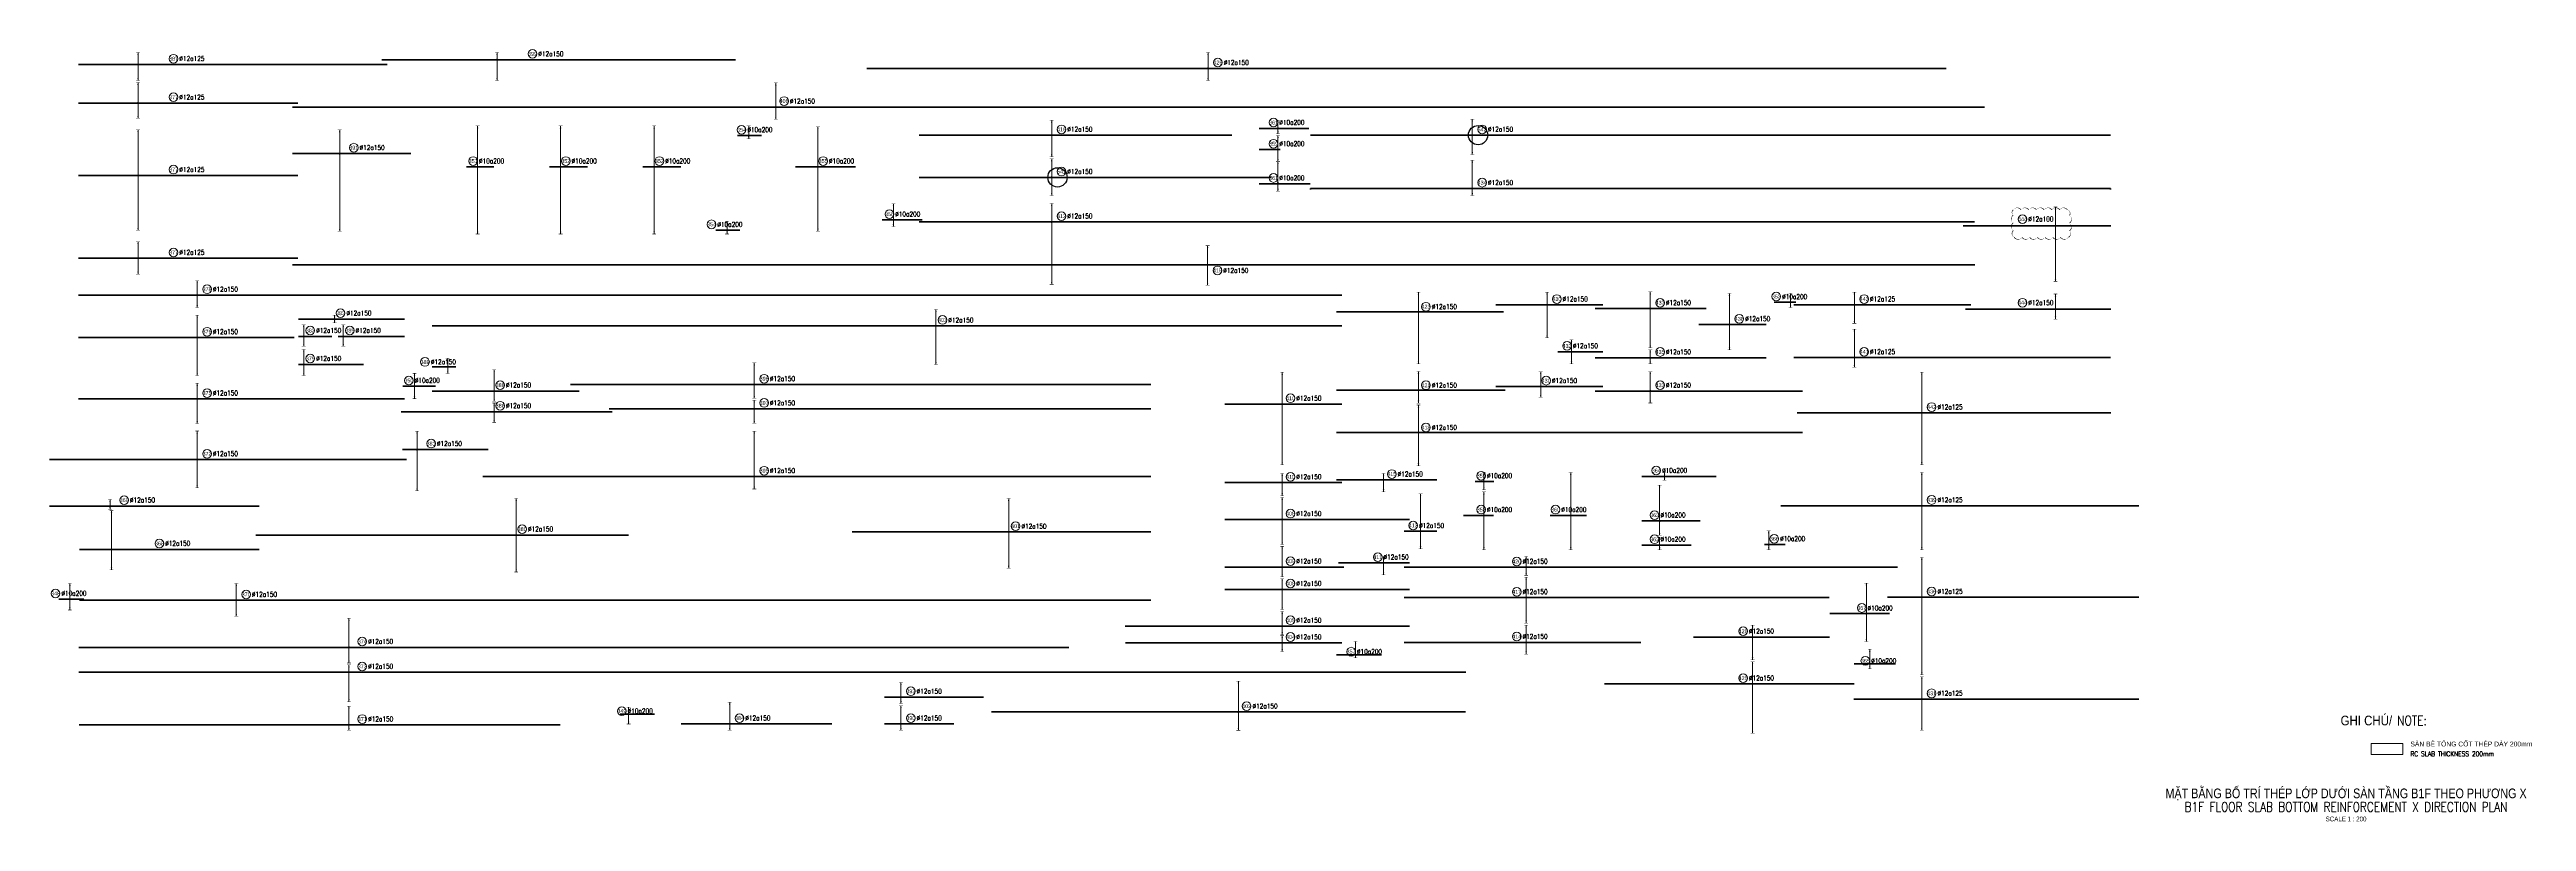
# Model space of a CAD drawing. Header units: millimetres. Extents: x -415354 to 883813, y -531490 to 486716.
# Drawn here: x 335303 to 592036, y -8441 to 71514 of the extents above; entities that cross this region are included whole.
import ezdxf
from ezdxf.enums import TextEntityAlignment as Align

# ---------------------------------------------------------------- set-up
doc = ezdxf.new("R2010")
doc.units = ezdxf.units.MM
doc.header["$MEASUREMENT"] = 0
doc.layers.add('kata_Highlight', color=2, linetype='Continuous')
doc.layers.add('Khoanh May tang thep', color=230, linetype='Continuous')
for name, color, linetype, lineweight in [('NDC_S_ANNO', 7, 'Continuous', 20), ('NDC_S_CONTINUOUS', 3, 'Continuous', 20), ('NDC_S_DIM', 1, 'Continuous', 15), ('NDC_S_ENG TEXT', 2, 'Continuous', 20), ('NDC_S_ENG TITLE', 3, 'Continuous', 20), ('NDC_S_REBAR', 4, 'Continuous', 35), ('NDC_S_TEXT SYMBOL', 7, 'Continuous', 20), ('NDC_S_VN TEXT', 7, 'Continuous', 20), ('NDC_S_VN TITLE', 6, 'Continuous', 35)]:
    doc.layers.add(name, color=color, linetype=linetype, lineweight=lineweight)
doc.styles.add('ARIAL', font='arial.ttf', dxfattribs={"width": 0.8})
doc.styles.add('NDC_ANNO', font='', dxfattribs={"width": 0.8})
doc.styles.add('NDC_EN TXT', font='romans.shx', dxfattribs={"width": 0.8})
doc.styles.add('NDC_VIE TXT', font='arial.ttf', dxfattribs={"width": 0.8})
doc.styles.get('NDC_ANNO').set_extended_font_data('Dotum')

# ---------------------------------------------------------------- blocks, each defined once
blk = doc.blocks.new('*U986')
h = blk.add_hatch(color=6)
edge = h.paths.add_edge_path()
edge.add_arc((-3, 0), 0.3, 0, 360)
at = {"layer": 'NDC_S_DIM', "color": 8}
for q in [(-3, 8.2), (-3, -6.3)]:
    blk.add_line((-3, 0), q, dxfattribs=at)
for points in [[(-4, 8.2, 0.2, 0.2, 0), (-2, 8.2, 0, 0, 0)], [(-4, -6.3, 0.2, 0.2, 0), (-2, -6.3, 0, 0, 0)]]:
    blk.add_lwpolyline(points, format="xyseb", dxfattribs=at)
at = {"layer": 'NDC_S_DIM', "color": 6}
blk.add_circle((-3, 0), 0.3, dxfattribs=at)
at = {"layer": 'NDC_S_DIM'}
blk.add_circle((2.1, 3), 2.25, dxfattribs=at)
at = {"layer": 'NDC_S_DIM', "color": 8}
for points in [[(-3.4, 7), (-3, 8.2), (-2.6, 7)], [(-3.4, -5.1), (-3, -6.3), (-2.6, -5.1)]]:
    blk.add_solid(points, dxfattribs=at)
at = {"layer": 'NDC_S_REBAR'}
for p, q in [((0, 0), (-179.8, 0)), ((-179.8, 0), (-179.8, 0)), ((0, 0), (379.6, 0)), ((379.6, 0), (379.6, 0)), ((379.6, 0), (379.6, 0)), ((-179.8, 0), (-179.8, 0))]:
    blk.add_line(p, q, dxfattribs=at)
at = {"layer": 'NDC_S_VN TEXT', "style": 'ARIAL', "width": 0.8}
blk.add_attdef('KHT', text='', height=2, dxfattribs=at).set_placement((2.1, 3), align=Align.MIDDLE_CENTER)
at = {"layer": 'NDC_S_VN TEXT', "color": 3, "style": 'NDC_EN TXT', "width": 0.75}
blk.add_attdef('DKT', (5.1, 1.8), '', height=2.5, dxfattribs=at)
blk = doc.blocks.new('*U985')
h = blk.add_hatch(color=6)
edge = h.paths.add_edge_path()
edge.add_arc((-3, 0), 0.3, 0, 360)
at = {"layer": 'NDC_S_DIM', "color": 8}
for q in [(-3, 9.9), (-3, -10.6)]:
    blk.add_line((-3, 0), q, dxfattribs=at)
for points in [[(-4, 9.9, 0.2, 0.2, 0), (-2, 9.9, 0, 0, 0)], [(-4, -10.6, 0.2, 0.2, 0), (-2, -10.6, 0, 0, 0)]]:
    blk.add_lwpolyline(points, format="xyseb", dxfattribs=at)
at = {"layer": 'NDC_S_DIM', "color": 6}
blk.add_circle((-3, 0), 0.3, dxfattribs=at)
at = {"layer": 'NDC_S_DIM'}
blk.add_circle((2.1, -2.9), 2.25, dxfattribs=at)
at = {"layer": 'NDC_S_DIM', "color": 8}
for points in [[(-3.4, 8.7), (-3, 9.9), (-2.6, 8.7)], [(-3.4, -9.4), (-3, -10.6), (-2.6, -9.4)]]:
    blk.add_solid(points, dxfattribs=at)
at = {"layer": 'NDC_S_REBAR'}
for p, q in [((0, 0), (-477.2, 0)), ((-477.2, 0), (-477.2, 0)), ((0, 0), (393.6, 0)), ((393.6, 0), (393.6, 0)), ((393.6, 0), (394.7, 0)), ((-477.2, 0), (-477.2, 0))]:
    blk.add_line(p, q, dxfattribs=at)
at = {"layer": 'NDC_S_VN TEXT', "style": 'ARIAL', "width": 0.8}
blk.add_attdef('KHT', text='', height=2, dxfattribs=at).set_placement((2.1, -2.9), align=Align.MIDDLE_CENTER)
at = {"layer": 'NDC_S_VN TEXT', "color": 3, "style": 'NDC_EN TXT', "width": 0.75}
blk.add_attdef('DKT', (5.1, -4.2), '', height=2.5, dxfattribs=at)
blk = doc.blocks.new('*U984')
h = blk.add_hatch(color=6)
edge = h.paths.add_edge_path()
edge.add_arc((-9, 0), 0.3, 0, 360)
at = {"layer": 'NDC_S_DIM', "color": 8}
for q in [(-9, 8.5), (-9, -20)]:
    blk.add_line((-9, 0), q, dxfattribs=at)
for points in [[(-10, 8.5, 0.2, 0.2, 0), (-8, 8.5, 0, 0, 0)], [(-10, -20, 0.2, 0.2, 0), (-8, -20, 0, 0, 0)]]:
    blk.add_lwpolyline(points, format="xyseb", dxfattribs=at)
at = {"layer": 'NDC_S_DIM', "color": 6}
blk.add_circle((-9, 0), 0.3, dxfattribs=at)
at = {"layer": 'NDC_S_DIM'}
blk.add_circle((-5.6, 3), 2.25, dxfattribs=at)
at = {"layer": 'NDC_S_DIM', "color": 8}
for points in [[(-9.4, 7.3), (-9, 8.5), (-8.6, 7.3)], [(-9.4, -18.8), (-9, -20), (-8.6, -18.8)]]:
    blk.add_solid(points, dxfattribs=at)
at = {"layer": 'NDC_S_REBAR'}
for p, q in [((0, 0), (-270.1, 0)), ((-270.1, 0), (-270.1, 0)), ((0, 0), (201.3, 0)), ((201.3, 0), (201.3, 0)), ((201.3, 0), (201.3, 0)), ((-270.1, 0), (-270.1, 0))]:
    blk.add_line(p, q, dxfattribs=at)
at = {"layer": 'NDC_S_VN TEXT', "style": 'ARIAL', "width": 0.8}
blk.add_attdef('KHT', text='', height=2, dxfattribs=at).set_placement((-5.6, 3), align=Align.MIDDLE_CENTER)
at = {"layer": 'NDC_S_VN TEXT', "color": 3, "style": 'NDC_EN TXT', "width": 0.75}
blk.add_attdef('DKT', (-2.6, 1.7), '', height=2.5, dxfattribs=at)
blk = doc.blocks.new('*U983')
h = blk.add_hatch(color=6)
edge = h.paths.add_edge_path()
edge.add_arc((21.3, 0), 0.3, 0, 360)
at = {"layer": 'NDC_S_DIM', "color": 8}
for q in [(21.3, 10.2), (21.3, -27)]:
    blk.add_line((21.3, 0), q, dxfattribs=at)
for points in [[(20.3, 10.2, 0.2, 0.2, 0), (22.3, 10.2, 0, 0, 0)], [(20.3, -27, 0.2, 0.2, 0), (22.3, -27, 0, 0, 0)]]:
    blk.add_lwpolyline(points, format="xyseb", dxfattribs=at)
at = {"layer": 'NDC_S_DIM', "color": 6}
blk.add_circle((21.3, 0), 0.3, dxfattribs=at)
at = {"layer": 'NDC_S_DIM'}
blk.add_circle((25.2, 2.6), 2.25, dxfattribs=at)
at = {"layer": 'NDC_S_DIM', "color": 8}
for points in [[(20.9, 9), (21.3, 10.2), (21.7, 9)], [(20.9, -25.8), (21.3, -27), (21.7, -25.8)]]:
    blk.add_solid(points, dxfattribs=at)
at = {"layer": 'NDC_S_REBAR'}
for p, q in [((0, 0), (-21.1, 0)), ((-21.1, 0), (-21.1, 0)), ((0, 0), (65.3, 0)), ((65.3, 0), (65.3, 0)), ((65.3, 0), (65.3, 0)), ((-21.1, 0), (-21.1, 0))]:
    blk.add_line(p, q, dxfattribs=at)
at = {"layer": 'NDC_S_VN TEXT', "style": 'ARIAL', "width": 0.8}
blk.add_attdef('KHT', text='', height=2, dxfattribs=at).set_placement((25.2, 2.6), align=Align.MIDDLE_CENTER)
at = {"layer": 'NDC_S_VN TEXT', "color": 3, "style": 'NDC_EN TXT', "width": 0.75}
blk.add_attdef('DKT', (28.2, 1.4), '', height=2.5, dxfattribs=at)
blk = doc.blocks.new('*U982')
h = blk.add_hatch(color=6)
edge = h.paths.add_edge_path()
edge.add_arc((-3, 0), 0.3, 0, 360)
at = {"layer": 'NDC_S_DIM', "color": 8}
for q in [(-3, 4.1), (-3, -3.2)]:
    blk.add_line((-3, 0), q, dxfattribs=at)
for points in [[(-4, 4.1, 0.2, 0.2, 0), (-2, 4.1, 0, 0, 0)], [(-4, -3.2, 0.2, 0.2, 0), (-2, -3.2, 0, 0, 0)]]:
    blk.add_lwpolyline(points, format="xyseb", dxfattribs=at)
at = {"layer": 'NDC_S_DIM', "color": 6}
blk.add_circle((-3, 0), 0.3, dxfattribs=at)
at = {"layer": 'NDC_S_DIM'}
blk.add_circle((2.1, 3), 2.25, dxfattribs=at)
at = {"layer": 'NDC_S_DIM', "color": 8}
for points in [[(-3.4, 2.9), (-3, 4.1), (-2.6, 2.9)], [(-3.4, -2), (-3, -3.2), (-2.6, -2)]]:
    blk.add_solid(points, dxfattribs=at)
at = {"layer": 'NDC_S_REBAR'}
for p, q in [((0, 0), (-31.6, 0)), ((-31.6, 0), (-31.6, 0)), ((0, 0), (57.1, 0)), ((57.1, 0), (57.1, 0)), ((57.1, 0), (57.1, 0)), ((-31.6, 0), (-31.6, 0))]:
    blk.add_line(p, q, dxfattribs=at)
at = {"layer": 'NDC_S_VN TEXT', "style": 'ARIAL', "width": 0.8}
blk.add_attdef('KHT', text='', height=2, dxfattribs=at).set_placement((2.1, 3), align=Align.MIDDLE_CENTER)
at = {"layer": 'NDC_S_VN TEXT', "color": 3, "style": 'NDC_EN TXT', "width": 0.75}
blk.add_attdef('DKT', (5.1, 1.8), '', height=2.5, dxfattribs=at)
blk = doc.blocks.new('*U981')
h = blk.add_hatch(color=6)
edge = h.paths.add_edge_path()
edge.add_arc((-3, 0), 0.3, 0, 360)
at = {"layer": 'NDC_S_DIM', "color": 8}
for q in [(-3, 11.6), (-3, -19.7)]:
    blk.add_line((-3, 0), q, dxfattribs=at)
for points in [[(-4, 11.6, 0.2, 0.2, 0), (-2, 11.6, 0, 0, 0)], [(-4, -19.7, 0.2, 0.2, 0), (-2, -19.7, 0, 0, 0)]]:
    blk.add_lwpolyline(points, format="xyseb", dxfattribs=at)
at = {"layer": 'NDC_S_DIM', "color": 6}
blk.add_circle((-3, 0), 0.3, dxfattribs=at)
at = {"layer": 'NDC_S_DIM'}
blk.add_circle((2.1, 3), 2.25, dxfattribs=at)
at = {"layer": 'NDC_S_DIM', "color": 8}
for points in [[(-3.4, 10.4), (-3, 11.6), (-2.6, 10.4)], [(-3.4, -18.5), (-3, -19.7), (-2.6, -18.5)]]:
    blk.add_solid(points, dxfattribs=at)
at = {"layer": 'NDC_S_REBAR'}
for p, q in [((0, 0), (-64.5, 0)), ((-64.5, 0), (-64.5, 0)), ((0, 0), (47.2, 0)), ((47.2, 0), (47.2, 0)), ((47.2, 0), (47.2, 0)), ((-64.5, 0), (-64.5, 0))]:
    blk.add_line(p, q, dxfattribs=at)
at = {"layer": 'NDC_S_VN TEXT', "style": 'ARIAL', "width": 0.8}
blk.add_attdef('KHT', text='', height=2, dxfattribs=at).set_placement((2.1, 3), align=Align.MIDDLE_CENTER)
at = {"layer": 'NDC_S_VN TEXT', "color": 3, "style": 'NDC_EN TXT', "width": 0.75}
blk.add_attdef('DKT', (5.1, 1.8), '', height=2.5, dxfattribs=at)
blk = doc.blocks.new('*U980')
h = blk.add_hatch(color=6)
edge = h.paths.add_edge_path()
edge.add_arc((-3, 0), 0.3, 0, 360)
at = {"layer": 'NDC_S_DIM', "color": 8}
for q in [(-3, 8.1), (-3, -12.7)]:
    blk.add_line((-3, 0), q, dxfattribs=at)
for points in [[(-4, 8.1, 0.2, 0.2, 0), (-2, 8.1, 0, 0, 0)], [(-4, -12.7, 0.2, 0.2, 0), (-2, -12.7, 0, 0, 0)]]:
    blk.add_lwpolyline(points, format="xyseb", dxfattribs=at)
at = {"layer": 'NDC_S_DIM', "color": 6}
blk.add_circle((-3, 0), 0.3, dxfattribs=at)
at = {"layer": 'NDC_S_DIM'}
blk.add_circle((2.1, 3), 2.25, dxfattribs=at)
at = {"layer": 'NDC_S_DIM', "color": 8}
for points in [[(-3.4, 6.9), (-3, 8.1), (-2.6, 6.9)], [(-3.4, -11.5), (-3, -12.7), (-2.6, -11.5)]]:
    blk.add_solid(points, dxfattribs=at)
at = {"layer": 'NDC_S_REBAR'}
for p, q in [((0, 0), (-64.5, 0)), ((-64.5, 0), (-64.5, 0)), ((0, 0), (104.4, 0)), ((104.4, 0), (104.4, 0)), ((104.4, 0), (104.4, 0)), ((-64.5, 0), (-64.5, 0))]:
    blk.add_line(p, q, dxfattribs=at)
at = {"layer": 'NDC_S_VN TEXT', "style": 'ARIAL', "width": 0.8}
blk.add_attdef('KHT', text='', height=2, dxfattribs=at).set_placement((2.1, 3), align=Align.MIDDLE_CENTER)
at = {"layer": 'NDC_S_VN TEXT', "color": 3, "style": 'NDC_EN TXT', "width": 0.75}
blk.add_attdef('DKT', (5.1, 1.8), '', height=2.5, dxfattribs=at)
blk = doc.blocks.new('*U979')
h = blk.add_hatch(color=6)
edge = h.paths.add_edge_path()
edge.add_arc((-3, 0), 0.3, 0, 360)
at = {"layer": 'NDC_S_DIM', "color": 8}
for q in [(-3, 11.2), (-3, -7.1)]:
    blk.add_line((-3, 0), q, dxfattribs=at)
for points in [[(-4, 11.2, 0.2, 0.2, 0), (-2, 11.2, 0, 0, 0)], [(-4, -7.1, 0.2, 0.2, 0), (-2, -7.1, 0, 0, 0)]]:
    blk.add_lwpolyline(points, format="xyseb", dxfattribs=at)
at = {"layer": 'NDC_S_DIM', "color": 6}
blk.add_circle((-3, 0), 0.3, dxfattribs=at)
at = {"layer": 'NDC_S_DIM'}
blk.add_circle((2.1, 3), 2.25, dxfattribs=at)
at = {"layer": 'NDC_S_DIM', "color": 8}
for points in [[(-3.4, 10), (-3, 11.2), (-2.6, 10)], [(-3.4, -5.9), (-3, -7.1), (-2.6, -5.9)]]:
    blk.add_solid(points, dxfattribs=at)
at = {"layer": 'NDC_S_REBAR'}
for p, q in [((0, 0), (-98.2, 0)), ((-98.2, 0), (-98.2, 0)), ((0, 0), (202.5, 0)), ((202.5, 0), (202.5, 0)), ((202.5, 0), (202.5, 0)), ((-98.2, 0), (-98.2, 0))]:
    blk.add_line(p, q, dxfattribs=at)
at = {"layer": 'NDC_S_VN TEXT', "style": 'ARIAL', "width": 0.8}
blk.add_attdef('KHT', text='', height=2, dxfattribs=at).set_placement((2.1, 3), align=Align.MIDDLE_CENTER)
at = {"layer": 'NDC_S_VN TEXT', "color": 3, "style": 'NDC_EN TXT', "width": 0.75}
blk.add_attdef('DKT', (5.1, 1.8), '', height=2.5, dxfattribs=at)
blk = doc.blocks.new('*U978')
h = blk.add_hatch(color=6)
edge = h.paths.add_edge_path()
edge.add_arc((-3, 0), 0.3, 0, 360)
at = {"layer": 'NDC_S_DIM', "color": 8}
for q in [(-3, 8.6), (-3, -8.3)]:
    blk.add_line((-3, 0), q, dxfattribs=at)
for points in [[(-4, 8.6, 0.2, 0.2, 0), (-2, 8.6, 0, 0, 0)], [(-4, -8.3, 0.2, 0.2, 0), (-2, -8.3, 0, 0, 0)]]:
    blk.add_lwpolyline(points, format="xyseb", dxfattribs=at)
at = {"layer": 'NDC_S_DIM', "color": 6}
blk.add_circle((-3, 0), 0.3, dxfattribs=at)
at = {"layer": 'NDC_S_DIM'}
blk.add_circle((2.1, 3), 2.25, dxfattribs=at)
at = {"layer": 'NDC_S_DIM', "color": 8}
for points in [[(-3.4, 7.4), (-3, 8.6), (-2.6, 7.4)], [(-3.4, -7.1), (-3, -8.3), (-2.6, -7.1)]]:
    blk.add_solid(points, dxfattribs=at)
at = {"layer": 'NDC_S_REBAR'}
for p, q in [((0, 0), (-84.3, 0)), ((-84.3, 0), (-84.3, 0)), ((0, 0), (470.9, 0)), ((470.9, 0), (470.9, 0)), ((470.9, 0), (470.9, 0)), ((-84.3, 0), (-84.3, 0))]:
    blk.add_line(p, q, dxfattribs=at)
at = {"layer": 'NDC_S_VN TEXT', "style": 'ARIAL', "width": 0.8}
blk.add_attdef('KHT', text='', height=2, dxfattribs=at).set_placement((2.1, 3), align=Align.MIDDLE_CENTER)
at = {"layer": 'NDC_S_VN TEXT', "color": 3, "style": 'NDC_EN TXT', "width": 0.75}
blk.add_attdef('DKT', (5.1, 1.8), '', height=2.5, dxfattribs=at)
blk = doc.blocks.new('*U977')
h = blk.add_hatch(color=6)
edge = h.paths.add_edge_path()
edge.add_arc((-39.9, 0), 0.3, 0, 360)
at = {"layer": 'NDC_S_DIM', "color": 8}
for q in [(-39.9, 15.1), (-39.9, -8.1)]:
    blk.add_line((-39.9, 0), q, dxfattribs=at)
for points in [[(-40.9, 15.1, 0.2, 0.2, 0), (-38.9, 15.1, 0, 0, 0)], [(-40.9, -8.1, 0.2, 0.2, 0), (-38.9, -8.1, 0, 0, 0)]]:
    blk.add_lwpolyline(points, format="xyseb", dxfattribs=at)
at = {"layer": 'NDC_S_DIM', "color": 6}
blk.add_circle((-39.9, 0), 0.3, dxfattribs=at)
at = {"layer": 'NDC_S_DIM'}
blk.add_circle((-33, 3), 2.25, dxfattribs=at)
at = {"layer": 'NDC_S_DIM', "color": 8}
for points in [[(-40.3, 13.9), (-39.9, 15.1), (-39.5, 13.9)], [(-40.3, -6.9), (-39.9, -8.1), (-39.5, -6.9)]]:
    blk.add_solid(points, dxfattribs=at)
at = {"layer": 'NDC_S_REBAR'}
for p, q in [((0, 0), (-179.8, 0)), ((-179.8, 0), (-179.8, 0)), ((0, 0), (333.1, 0)), ((333.1, 0), (333.1, 0)), ((333.1, 0), (333.1, 0)), ((-179.8, 0), (-179.8, 0))]:
    blk.add_line(p, q, dxfattribs=at)
at = {"layer": 'NDC_S_VN TEXT', "style": 'ARIAL', "width": 0.8}
blk.add_attdef('KHT', text='', height=2, dxfattribs=at).set_placement((-33, 3), align=Align.MIDDLE_CENTER)
at = {"layer": 'NDC_S_VN TEXT', "color": 3, "style": 'NDC_EN TXT', "width": 0.75}
blk.add_attdef('DKT', (-30, 1.8), '', height=2.5, dxfattribs=at)
blk = doc.blocks.new('*U976')
h = blk.add_hatch(color=6)
edge = h.paths.add_edge_path()
edge.add_arc((-39.9, 0), 0.3, 0, 360)
at = {"layer": 'NDC_S_DIM', "color": 8}
for q in [(-39.9, 9.7), (-39.9, -2.8)]:
    blk.add_line((-39.9, 0), q, dxfattribs=at)
for points in [[(-40.9, 9.7, 0.2, 0.2, 0), (-38.9, 9.7, 0, 0, 0)], [(-40.9, -2.8, 0.2, 0.2, 0), (-38.9, -2.8, 0, 0, 0)]]:
    blk.add_lwpolyline(points, format="xyseb", dxfattribs=at)
at = {"layer": 'NDC_S_DIM', "color": 6}
blk.add_circle((-39.9, 0), 0.3, dxfattribs=at)
at = {"layer": 'NDC_S_DIM'}
blk.add_circle((-33, 3), 2.25, dxfattribs=at)
at = {"layer": 'NDC_S_DIM', "color": 8}
for points in [[(-40.3, 8.5), (-39.9, 9.7), (-39.5, 8.5)], [(-40.3, -1.6), (-39.9, -2.8), (-39.5, -1.6)]]:
    blk.add_solid(points, dxfattribs=at)
at = {"layer": 'NDC_S_REBAR'}
for p, q in [((0, 0), (-179.8, 0)), ((-179.8, 0), (-179.8, 0)), ((0, 0), (69.6, 0)), ((69.6, 0), (69.6, 0)), ((69.6, 0), (69.6, 0)), ((-179.8, 0), (-179.8, 0))]:
    blk.add_line(p, q, dxfattribs=at)
at = {"layer": 'NDC_S_VN TEXT', "style": 'ARIAL', "width": 0.8}
blk.add_attdef('KHT', text='', height=2, dxfattribs=at).set_placement((-33, 3), align=Align.MIDDLE_CENTER)
at = {"layer": 'NDC_S_VN TEXT', "color": 3, "style": 'NDC_EN TXT', "width": 0.75}
blk.add_attdef('DKT', (-30, 1.8), '', height=2.5, dxfattribs=at)
blk = doc.blocks.new('*U975')
h = blk.add_hatch(color=6)
edge = h.paths.add_edge_path()
edge.add_arc((-3, 0), 0.3, 0, 360)
at = {"layer": 'NDC_S_DIM', "color": 8}
for q in [(-3, 11.2), (-3, -3.3)]:
    blk.add_line((-3, 0), q, dxfattribs=at)
for points in [[(-4, 11.2, 0.2, 0.2, 0), (-2, 11.2, 0, 0, 0)], [(-4, -3.3, 0.2, 0.2, 0), (-2, -3.3, 0, 0, 0)]]:
    blk.add_lwpolyline(points, format="xyseb", dxfattribs=at)
at = {"layer": 'NDC_S_DIM', "color": 6}
blk.add_circle((-3, 0), 0.3, dxfattribs=at)
at = {"layer": 'NDC_S_DIM'}
blk.add_circle((2.1, 3), 2.25, dxfattribs=at)
at = {"layer": 'NDC_S_DIM', "color": 8}
for points in [[(-3.4, 10), (-3, 11.2), (-2.6, 10)], [(-3.4, -2.1), (-3, -3.3), (-2.6, -2.1)]]:
    blk.add_solid(points, dxfattribs=at)
at = {"layer": 'NDC_S_REBAR'}
for p, q in [((0, 0), (-28.2, 0)), ((-28.2, 0), (-28.2, 0)), ((0, 0), (50, 0)), ((50, 0), (50, 0)), ((50, 0), (50, 0)), ((-28.2, 0), (-28.2, 0))]:
    blk.add_line(p, q, dxfattribs=at)
at = {"layer": 'NDC_S_VN TEXT', "style": 'ARIAL', "width": 0.8}
blk.add_attdef('KHT', text='', height=2, dxfattribs=at).set_placement((2.1, 3), align=Align.MIDDLE_CENTER)
at = {"layer": 'NDC_S_VN TEXT', "color": 3, "style": 'NDC_EN TXT', "width": 0.75}
blk.add_attdef('DKT', (5.1, 1.8), '', height=2.5, dxfattribs=at)
blk = doc.blocks.new('*U974')
h = blk.add_hatch(color=6)
edge = h.paths.add_edge_path()
edge.add_arc((0, 0), 0.3, 0, 360)
at = {"layer": 'NDC_S_DIM', "color": 8}
for q in [(0, 16.5), (0, -31.5)]:
    blk.add_line((0, 0), q, dxfattribs=at)
for points in [[(-1, 16.5, 0.2, 0.2, 0), (1, 16.5, 0, 0, 0)], [(-1, -31.5, 0.2, 0.2, 0), (1, -31.5, 0, 0, 0)]]:
    blk.add_lwpolyline(points, format="xyseb", dxfattribs=at)
at = {"layer": 'NDC_S_DIM', "color": 6}
blk.add_circle((0, 0), 0.3, dxfattribs=at)
at = {"layer": 'NDC_S_DIM'}
blk.add_circle((4.3, 3), 2.25, dxfattribs=at)
at = {"layer": 'NDC_S_DIM', "color": 8}
for points in [[(-0.4, 15.3), (0, 16.5), (0.4, 15.3)], [(-0.4, -30.3), (0, -31.5), (0.4, -30.3)]]:
    blk.add_solid(points, dxfattribs=at)
at = {"layer": 'NDC_S_REBAR'}
for p, q in [((0, 0), (-29.8, 0)), ((-29.8, 0), (-29.8, 0)), ((0, 0), (30.9, 0)), ((30.9, 0), (30.9, 0)), ((30.9, 0), (30.9, 0)), ((-29.8, 0), (-29.8, 0))]:
    blk.add_line(p, q, dxfattribs=at)
at = {"layer": 'NDC_S_VN TEXT', "style": 'ARIAL', "width": 0.8}
blk.add_attdef('KHT', text='', height=2, dxfattribs=at).set_placement((4.3, 3), align=Align.MIDDLE_CENTER)
at = {"layer": 'NDC_S_VN TEXT', "color": 3, "style": 'NDC_EN TXT', "width": 0.75}
blk.add_attdef('DKT', (7.3, 1.8), '', height=2.5, dxfattribs=at)
blk = doc.blocks.new('*U973')
h = blk.add_hatch(color=6)
edge = h.paths.add_edge_path()
edge.add_arc((0, 0), 0.3, 0, 360)
at = {"layer": 'NDC_S_DIM', "color": 8}
for q in [(0, 16), (0, -9.5)]:
    blk.add_line((0, 0), q, dxfattribs=at)
for points in [[(-1, 16, 0.2, 0.2, 0), (1, 16, 0, 0, 0)], [(-1, -9.5, 0.2, 0.2, 0), (1, -9.5, 0, 0, 0)]]:
    blk.add_lwpolyline(points, format="xyseb", dxfattribs=at)
at = {"layer": 'NDC_S_DIM', "color": 6}
blk.add_circle((0, 0), 0.3, dxfattribs=at)
at = {"layer": 'NDC_S_DIM'}
blk.add_circle((4.3, 3), 2.25, dxfattribs=at)
at = {"layer": 'NDC_S_DIM', "color": 8}
for points in [[(-0.4, 14.8), (0, 16), (0.4, 14.8)], [(-0.4, -8.3), (0, -9.5), (0.4, -8.3)]]:
    blk.add_solid(points, dxfattribs=at)
at = {"layer": 'NDC_S_REBAR'}
for p, q in [((0, 0), (-127.9, 0)), ((-127.9, 0), (-127.9, 0)), ((0, 0), (117.8, 0)), ((117.8, 0), (117.8, 0)), ((117.8, 0), (117.8, 0)), ((-127.9, 0), (-127.9, 0))]:
    blk.add_line(p, q, dxfattribs=at)
at = {"layer": 'NDC_S_VN TEXT', "style": 'ARIAL', "width": 0.8}
blk.add_attdef('KHT', text='', height=2, dxfattribs=at).set_placement((4.3, 3), align=Align.MIDDLE_CENTER)
at = {"layer": 'NDC_S_VN TEXT', "color": 3, "style": 'NDC_EN TXT', "width": 0.75}
blk.add_attdef('DKT', (7.3, 1.8), '', height=2.5, dxfattribs=at)
blk = doc.blocks.new('*U972')
h = blk.add_hatch(color=6)
edge = h.paths.add_edge_path()
edge.add_arc((-8.5, 0), 0.3, 0, 360)
at = {"layer": 'NDC_S_DIM', "color": 8}
for q in [(-8.5, 17.2), (-8.5, -18.8)]:
    blk.add_line((-8.5, 0), q, dxfattribs=at)
for points in [[(-9.5, 17.2, 0.2, 0.2, 0), (-7.5, 17.2, 0, 0, 0)], [(-9.5, -18.8, 0.2, 0.2, 0), (-7.5, -18.8, 0, 0, 0)]]:
    blk.add_lwpolyline(points, format="xyseb", dxfattribs=at)
at = {"layer": 'NDC_S_DIM', "color": 6}
blk.add_circle((-8.5, 0), 0.3, dxfattribs=at)
at = {"layer": 'NDC_S_DIM'}
blk.add_circle((-4.9, 2.9), 2.25, dxfattribs=at)
at = {"layer": 'NDC_S_DIM', "color": 8}
for points in [[(-8.9, 16), (-8.5, 17.2), (-8.1, 16)], [(-8.9, -17.6), (-8.5, -18.8), (-8.1, -17.6)]]:
    blk.add_solid(points, dxfattribs=at)
at = {"layer": 'NDC_S_REBAR'}
for p, q in [((0, 0), (-89.6, 0)), ((-89.6, 0), (-89.6, 0)), ((0, 0), (65.1, 0)), ((65.1, 0), (65.1, 0)), ((65.1, 0), (65.1, 0)), ((-89.6, 0), (-89.6, 0))]:
    blk.add_line(p, q, dxfattribs=at)
at = {"layer": 'NDC_S_VN TEXT', "style": 'ARIAL', "width": 0.8}
blk.add_attdef('KHT', text='', height=2, dxfattribs=at).set_placement((-4.9, 2.9), align=Align.MIDDLE_CENTER)
at = {"layer": 'NDC_S_VN TEXT', "color": 3, "style": 'NDC_EN TXT', "width": 0.75}
blk.add_attdef('DKT', (-1.9, 1.6), '', height=2.5, dxfattribs=at)
blk = doc.blocks.new('*U971')
h = blk.add_hatch(color=6)
edge = h.paths.add_edge_path()
edge.add_arc((-3, 0), 0.3, 0, 360)
at = {"layer": 'NDC_S_DIM', "color": 8}
for q in [(-3, 22.2), (-3, -17.8)]:
    blk.add_line((-3, 0), q, dxfattribs=at)
for points in [[(-4, 22.2, 0.2, 0.2, 0), (-2, 22.2, 0, 0, 0)], [(-4, -17.8, 0.2, 0.2, 0), (-2, -17.8, 0, 0, 0)]]:
    blk.add_lwpolyline(points, format="xyseb", dxfattribs=at)
at = {"layer": 'NDC_S_DIM'}
blk.add_circle((-10.9, 3), 2.25, dxfattribs=at)
at = {"layer": 'NDC_S_DIM', "color": 6}
blk.add_circle((-3, 0), 0.3, dxfattribs=at)
at = {"layer": 'NDC_S_DIM', "color": 8}
for points in [[(-3.4, 21), (-3, 22.2), (-2.6, 21)], [(-3.4, -16.6), (-3, -17.8), (-2.6, -16.6)]]:
    blk.add_solid(points, dxfattribs=at)
at = {"layer": 'NDC_S_REBAR'}
for p, q in [((0, 0), (-13.6, 0)), ((-13.6, 0), (-13.6, 0)), ((0, 0), (5.1, 0)), ((5.1, 0), (5.1, 0)), ((5.1, 0), (5.1, 0)), ((-13.6, 0), (-13.6, 0))]:
    blk.add_line(p, q, dxfattribs=at)
at = {"layer": 'NDC_S_VN TEXT', "style": 'ARIAL', "width": 0.8}
blk.add_attdef('KHT', text='', height=2, dxfattribs=at).set_placement((-10.9, 3), align=Align.MIDDLE_CENTER)
at = {"layer": 'NDC_S_VN TEXT', "color": 3, "style": 'NDC_EN TXT', "width": 0.75}
blk.add_attdef('DKT', (-7.9, 1.8), '', height=2.5, dxfattribs=at)
blk = doc.blocks.new('*U970')
h = blk.add_hatch(color=6)
edge = h.paths.add_edge_path()
edge.add_arc((0, 0), 0.3, 0, 360)
at = {"layer": 'NDC_S_DIM', "color": 8}
for q in [(0, 12.6), (0, -6.2)]:
    blk.add_line((0, 0), q, dxfattribs=at)
for points in [[(-1, 12.6, 0.2, 0.2, 0), (1, 12.6, 0, 0, 0)], [(-1, -6.2, 0.2, 0.2, 0), (1, -6.2, 0, 0, 0)]]:
    blk.add_lwpolyline(points, format="xyseb", dxfattribs=at)
at = {"layer": 'NDC_S_DIM', "color": 6}
blk.add_circle((0, 0), 0.3, dxfattribs=at)
at = {"layer": 'NDC_S_DIM'}
blk.add_circle((4.3, 3.2), 2.25, dxfattribs=at)
at = {"layer": 'NDC_S_DIM', "color": 8}
for points in [[(-0.4, 11.4), (0, 12.6), (0.4, 11.4)], [(-0.4, -5), (0, -6.2), (0.4, -5)]]:
    blk.add_solid(points, dxfattribs=at)
at = {"layer": 'NDC_S_REBAR'}
for p, q in [((0, 0), (-250.4, 0)), ((-250.4, 0), (-250.4, 0)), ((0, 0), (626.5, 0)), ((626.5, 0), (626.5, 0)), ((626.5, 0), (626.5, 0)), ((-250.4, 0), (-250.4, 0))]:
    blk.add_line(p, q, dxfattribs=at)
at = {"layer": 'NDC_S_VN TEXT', "style": 'ARIAL', "width": 0.8}
blk.add_attdef('KHT', text='', height=2, dxfattribs=at).set_placement((4.3, 3.2), align=Align.MIDDLE_CENTER)
at = {"layer": 'NDC_S_VN TEXT', "color": 3, "style": 'NDC_EN TXT', "width": 0.75}
blk.add_attdef('DKT', (7.3, 1.9), '', height=2.5, dxfattribs=at)
blk = doc.blocks.new('*U968')
h = blk.add_hatch(color=6)
edge = h.paths.add_edge_path()
edge.add_arc((-3, 0), 0.3, 0, 360)
at = {"layer": 'NDC_S_DIM', "color": 8}
for q in [(-3, 7.7), (-3, -11.2)]:
    blk.add_line((-3, 0), q, dxfattribs=at)
for points in [[(-4, 7.7, 0.2, 0.2, 0), (-2, 7.7, 0, 0, 0)], [(-4, -11.2, 0.2, 0.2, 0), (-2, -11.2, 0, 0, 0)]]:
    blk.add_lwpolyline(points, format="xyseb", dxfattribs=at)
at = {"layer": 'NDC_S_DIM', "color": 6}
blk.add_circle((-3, 0), 0.3, dxfattribs=at)
at = {"layer": 'NDC_S_DIM'}
blk.add_circle((2.1, 3), 2.25, dxfattribs=at)
at = {"layer": 'NDC_S_DIM', "color": 8}
for points in [[(-3.4, 6.5), (-3, 7.7), (-2.6, 6.5)], [(-3.4, -10), (-3, -11.2), (-2.6, -10)]]:
    blk.add_solid(points, dxfattribs=at)
at = {"layer": 'NDC_S_REBAR'}
for p, q in [((0, 0), (-71.6, 0)), ((-71.6, 0), (-71.6, 0)), ((0, 0), (90.3, 0)), ((90.3, 0), (90.3, 0)), ((90.3, 0), (90.3, 0)), ((-71.6, 0), (-71.6, 0))]:
    blk.add_line(p, q, dxfattribs=at)
at = {"layer": 'NDC_S_VN TEXT', "style": 'ARIAL', "width": 0.8}
blk.add_attdef('KHT', text='', height=2, dxfattribs=at).set_placement((2.1, 3), align=Align.MIDDLE_CENTER)
at = {"layer": 'NDC_S_VN TEXT', "color": 3, "style": 'NDC_EN TXT', "width": 0.75}
blk.add_attdef('DKT', (5.1, 1.8), '', height=2.5, dxfattribs=at)
blk = doc.blocks.new('*U967')
h = blk.add_hatch(color=6)
edge = h.paths.add_edge_path()
edge.add_arc((-3, 0), 0.3, 0, 360)
at = {"layer": 'NDC_S_DIM', "color": 8}
for q in [(-3, 8.3), (-3, -10)]:
    blk.add_line((-3, 0), q, dxfattribs=at)
for points in [[(-4, 8.3, 0.2, 0.2, 0), (-2, 8.3, 0, 0, 0)], [(-4, -10, 0.2, 0.2, 0), (-2, -10, 0, 0, 0)]]:
    blk.add_lwpolyline(points, format="xyseb", dxfattribs=at)
at = {"layer": 'NDC_S_DIM', "color": 6}
blk.add_circle((-3, 0), 0.3, dxfattribs=at)
at = {"layer": 'NDC_S_DIM'}
blk.add_circle((2.1, 3), 2.25, dxfattribs=at)
at = {"layer": 'NDC_S_DIM', "color": 8}
for points in [[(-3.4, 7.1), (-3, 8.3), (-2.6, 7.1)], [(-3.4, -8.8), (-3, -10), (-2.6, -8.8)]]:
    blk.add_solid(points, dxfattribs=at)
at = {"layer": 'NDC_S_REBAR'}
for p, q in [((0, 0), (-86.9, 0)), ((-86.9, 0), (-86.9, 0)), ((0, 0), (327.8, 0)), ((327.8, 0), (327.8, 0)), ((327.8, 0), (327.8, 0)), ((-86.9, 0), (-86.9, 0))]:
    blk.add_line(p, q, dxfattribs=at)
at = {"layer": 'NDC_S_VN TEXT', "style": 'ARIAL', "width": 0.8}
blk.add_attdef('KHT', text='', height=2, dxfattribs=at).set_placement((2.1, 3), align=Align.MIDDLE_CENTER)
at = {"layer": 'NDC_S_VN TEXT', "color": 3, "style": 'NDC_EN TXT', "width": 0.75}
blk.add_attdef('DKT', (5.1, 1.8), '', height=2.5, dxfattribs=at)
blk = doc.blocks.new('*U966')
h = blk.add_hatch(color=6)
edge = h.paths.add_edge_path()
edge.add_arc((-3, 0), 0.3, 0, 360)
at = {"layer": 'NDC_S_DIM', "color": 8}
for q in [(-3, 12.2), (-3, -17.8)]:
    blk.add_line((-3, 0), q, dxfattribs=at)
for points in [[(-4, 12.2, 0.2, 0.2, 0), (-2, 12.2, 0, 0, 0)], [(-4, -17.8, 0.2, 0.2, 0), (-2, -17.8, 0, 0, 0)]]:
    blk.add_lwpolyline(points, format="xyseb", dxfattribs=at)
at = {"layer": 'NDC_S_DIM'}
blk.add_circle((-4.4, 3), 2.25, dxfattribs=at)
at = {"layer": 'NDC_S_DIM', "color": 6}
blk.add_circle((-3, 0), 0.3, dxfattribs=at)
at = {"layer": 'NDC_S_DIM', "color": 8}
for points in [[(-3.4, 11), (-3, 12.2), (-2.6, 11)], [(-3.4, -16.6), (-3, -17.8), (-2.6, -16.6)]]:
    blk.add_solid(points, dxfattribs=at)
at = {"layer": 'NDC_S_REBAR'}
for p, q in [((0, 0), (-13.6, 0)), ((-13.6, 0), (-13.6, 0)), ((0, 0), (1.9, 0)), ((1.9, 0), (1.9, 0)), ((1.9, 0), (1.9, 0)), ((-13.6, 0), (-13.6, 0))]:
    blk.add_line(p, q, dxfattribs=at)
at = {"layer": 'NDC_S_VN TEXT', "style": 'ARIAL', "width": 0.8}
blk.add_attdef('KHT', text='', height=2, dxfattribs=at).set_placement((-4.4, 3), align=Align.MIDDLE_CENTER)
at = {"layer": 'NDC_S_VN TEXT', "color": 3, "style": 'NDC_EN TXT', "width": 0.75}
blk.add_attdef('DKT', (-1.4, 1.8), '', height=2.5, dxfattribs=at)
blk = doc.blocks.new('*U965')
h = blk.add_hatch(color=6)
edge = h.paths.add_edge_path()
edge.add_arc((1.3, 0), 0.3, 0, 360)
at = {"layer": 'NDC_S_DIM', "color": 8}
for q in [(1.3, 2), (1.3, -2)]:
    blk.add_line((1.3, 0), q, dxfattribs=at)
for points in [[(0.3, 2, 0.2, 0.2, 0), (2.3, 2, 0, 0, 0)], [(0.3, -2, 0.2, 0.2, 0), (2.3, -2, 0, 0, 0)]]:
    blk.add_lwpolyline(points, format="xyseb", dxfattribs=at)
at = {"layer": 'NDC_S_DIM'}
blk.add_circle((-3, 3), 2.25, dxfattribs=at)
at = {"layer": 'NDC_S_DIM', "color": 6}
blk.add_circle((1.3, 0), 0.3, dxfattribs=at)
at = {"layer": 'NDC_S_DIM', "color": 8}
for points in [[(0.9, 0.8), (1.3, 2), (1.7, 0.8)], [(0.9, -0.8), (1.3, -2), (1.7, -0.8)]]:
    blk.add_solid(points, dxfattribs=at)
at = {"layer": 'NDC_S_REBAR'}
for p, q in [((0, 0), (-10.4, 0)), ((-10.4, 0), (-10.4, 0)), ((0, 0), (28, 0)), ((28, 0), (28, 0)), ((28, 0), (28, 0)), ((-10.4, 0), (-10.4, 0))]:
    blk.add_line(p, q, dxfattribs=at)
at = {"layer": 'NDC_S_VN TEXT', "style": 'ARIAL', "width": 0.8}
blk.add_attdef('KHT', text='', height=2, dxfattribs=at).set_placement((-3, 3), align=Align.MIDDLE_CENTER)
at = {"layer": 'NDC_S_VN TEXT', "color": 3, "style": 'NDC_EN TXT', "width": 0.75}
blk.add_attdef('DKT', (0, 1.8), '', height=2.5, dxfattribs=at)
blk = doc.blocks.new('*U964')
h = blk.add_hatch(color=6)
edge = h.paths.add_edge_path()
edge.add_arc((-5, 0), 0.3, 0, 360)
at = {"layer": 'NDC_S_DIM', "color": 8}
for q in [(-5, 5.6), (-5, -4.2)]:
    blk.add_line((-5, 0), q, dxfattribs=at)
for points in [[(-6, 5.6, 0.2, 0.2, 0), (-4, 5.6, 0, 0, 0)], [(-6, -4.2, 0.2, 0.2, 0), (-4, -4.2, 0, 0, 0)]]:
    blk.add_lwpolyline(points, format="xyseb", dxfattribs=at)
at = {"layer": 'NDC_S_DIM'}
blk.add_circle((-9.9, 3), 2.25, dxfattribs=at)
at = {"layer": 'NDC_S_DIM', "color": 6}
blk.add_circle((-5, 0), 0.3, dxfattribs=at)
at = {"layer": 'NDC_S_DIM', "color": 8}
for points in [[(-5.4, 4.4), (-5, 5.6), (-4.6, 4.4)], [(-5.4, -3), (-5, -4.2), (-4.6, -3)]]:
    blk.add_solid(points, dxfattribs=at)
at = {"layer": 'NDC_S_REBAR'}
for p, q in [((0, 0), (-68.3, 0)), ((-68.3, 0), (-68.3, 0)), ((-68.3, 0), (-68.3, 0)), ((0, 0), (187.4, 0)), ((187.4, 0), (187.4, 0)), ((187.4, 0), (187.4, 0))]:
    blk.add_line(p, q, dxfattribs=at)
at = {"layer": 'NDC_S_VN TEXT', "style": 'ARIAL', "width": 0.8}
blk.add_attdef('KHT', text='', height=2, dxfattribs=at).set_placement((-9.9, 3), align=Align.MIDDLE_CENTER)
at = {"layer": 'NDC_S_VN TEXT', "color": 3, "style": 'NDC_EN TXT', "width": 0.75}
blk.add_attdef('DKT', (-6.9, 1.8), '', height=2.5, dxfattribs=at)
blk = doc.blocks.new('*U963')
h = blk.add_hatch(color=6)
edge = h.paths.add_edge_path()
edge.add_arc((0, 0), 0.3, 0, 360)
at = {"layer": 'NDC_S_DIM', "color": 8}
for q in [(0, 5), (0, -1.7)]:
    blk.add_line((0, 0), q, dxfattribs=at)
for points in [[(-1, 5, 0.2, 0.2, 0), (1, 5, 0, 0, 0)], [(-1, -1.7, 0.2, 0.2, 0), (1, -1.7, 0, 0, 0)]]:
    blk.add_lwpolyline(points, format="xyseb", dxfattribs=at)
at = {"layer": 'NDC_S_DIM'}
blk.add_circle((-3.7, 3), 2.25, dxfattribs=at)
at = {"layer": 'NDC_S_DIM', "color": 6}
blk.add_circle((0, 0), 0.3, dxfattribs=at)
at = {"layer": 'NDC_S_DIM', "color": 8}
for points in [[(-0.4, 3.8), (0, 5), (0.4, 3.8)], [(-0.4, -0.5), (0, -1.7), (0.4, -0.5)]]:
    blk.add_solid(points, dxfattribs=at)
at = {"layer": 'NDC_S_REBAR'}
for p, q in [((0, 0), (-5.8, 0)), ((-5.8, 0), (-5.8, 0)), ((0, 0), (6.6, 0)), ((6.6, 0), (6.6, 0)), ((6.6, 0), (6.6, 0)), ((-5.8, 0), (-5.8, 0))]:
    blk.add_line(p, q, dxfattribs=at)
at = {"layer": 'NDC_S_VN TEXT', "style": 'ARIAL', "width": 0.8}
blk.add_attdef('KHT', text='', height=2, dxfattribs=at).set_placement((-3.7, 3), align=Align.MIDDLE_CENTER)
at = {"layer": 'NDC_S_VN TEXT', "color": 3, "style": 'NDC_EN TXT', "width": 0.75}
blk.add_attdef('DKT', (-0.7, 1.8), '', height=2.5, dxfattribs=at)
blk = doc.blocks.new('*U962')
h = blk.add_hatch(color=6)
edge = h.paths.add_edge_path()
edge.add_arc((0, 0), 0.3, 0, 360)
at = {"layer": 'NDC_S_DIM', "color": 8}
for q in [(0, 4.5), (0, -3.5)]:
    blk.add_line((0, 0), q, dxfattribs=at)
for points in [[(-1, 4.5, 0.2, 0.2, 0), (1, 4.5, 0, 0, 0)], [(-1, -3.5, 0.2, 0.2, 0), (1, -3.5, 0, 0, 0)]]:
    blk.add_lwpolyline(points, format="xyseb", dxfattribs=at)
at = {"layer": 'NDC_S_DIM'}
blk.add_circle((-11.8, 2.5), 2.25, dxfattribs=at)
at = {"layer": 'NDC_S_DIM', "color": 6}
blk.add_circle((0, 0), 0.3, dxfattribs=at)
at = {"layer": 'NDC_S_DIM', "color": 8}
for points in [[(-0.4, 3.3), (0, 4.5), (0.4, 3.3)], [(-0.4, -2.3), (0, -3.5), (0.4, -2.3)]]:
    blk.add_solid(points, dxfattribs=at)
at = {"layer": 'NDC_S_REBAR'}
for p, q in [((0, 0), (-8.1, 0)), ((-8.1, 0), (-8.1, 0)), ((0, 0), (4.1, 0)), ((4.1, 0), (4.1, 0)), ((4.1, 0), (4.1, 0)), ((-8.1, 0), (-8.1, 0))]:
    blk.add_line(p, q, dxfattribs=at)
at = {"layer": 'NDC_S_VN TEXT', "style": 'ARIAL', "width": 0.8}
blk.add_attdef('KHT', text='', height=2, dxfattribs=at).set_placement((-11.8, 2.5), align=Align.MIDDLE_CENTER)
at = {"layer": 'NDC_S_VN TEXT', "color": 3, "style": 'NDC_EN TXT', "width": 0.75}
blk.add_attdef('DKT', (-8.8, 1.3), '', height=2.5, dxfattribs=at)
blk = doc.blocks.new('*U961')
h = blk.add_hatch(color=6)
edge = h.paths.add_edge_path()
edge.add_arc((-3.2, 0), 0.3, 0, 360)
at = {"layer": 'NDC_S_DIM', "color": 8}
for q in [(-3.2, 8.1), (-3.2, -5.6)]:
    blk.add_line((-3.2, 0), q, dxfattribs=at)
for points in [[(-4.2, 8.1, 0.2, 0.2, 0), (-2.2, 8.1, 0, 0, 0)], [(-4.2, -5.6, 0.2, 0.2, 0), (-2.2, -5.6, 0, 0, 0)]]:
    blk.add_lwpolyline(points, format="xyseb", dxfattribs=at)
at = {"layer": 'NDC_S_DIM'}
blk.add_circle((-10.6, 3), 2.25, dxfattribs=at)
at = {"layer": 'NDC_S_DIM', "color": 6}
blk.add_circle((-3.2, 0), 0.3, dxfattribs=at)
at = {"layer": 'NDC_S_DIM', "color": 8}
for points in [[(-3.6, 6.9), (-3.2, 8.1), (-2.8, 6.9)], [(-3.6, -4.4), (-3.2, -5.6), (-2.8, -4.4)]]:
    blk.add_solid(points, dxfattribs=at)
at = {"layer": 'NDC_S_REBAR'}
for p, q in [((0, 0), (-9, 0)), ((-9, 0), (-9, 0)), ((0, 0), (4, 0)), ((4, 0), (4, 0)), ((4, 0), (4, 0)), ((-9, 0), (-9, 0))]:
    blk.add_line(p, q, dxfattribs=at)
at = {"layer": 'NDC_S_VN TEXT', "style": 'ARIAL', "width": 0.8}
blk.add_attdef('KHT', text='', height=2, dxfattribs=at).set_placement((-10.6, 3), align=Align.MIDDLE_CENTER)
at = {"layer": 'NDC_S_VN TEXT', "color": 3, "style": 'NDC_EN TXT', "width": 0.75}
blk.add_attdef('DKT', (-7.6, 1.8), '', height=2.5, dxfattribs=at)
blk = doc.blocks.new('*U960')
h = blk.add_hatch(color=6)
edge = h.paths.add_edge_path()
edge.add_arc((-7.4, 0), 0.3, 0, 360)
at = {"layer": 'NDC_S_DIM', "color": 8}
for q in [(-7.4, 3.7), (-7.4, -5.1)]:
    blk.add_line((-7.4, 0), q, dxfattribs=at)
for points in [[(-8.4, 3.7, 0.2, 0.2, 0), (-6.4, 3.7, 0, 0, 0)], [(-8.4, -5.1, 0.2, 0.2, 0), (-6.4, -5.1, 0, 0, 0)]]:
    blk.add_lwpolyline(points, format="xyseb", dxfattribs=at)
at = {"layer": 'NDC_S_DIM'}
blk.add_circle((-10.9, 1.6), 2.25, dxfattribs=at)
at = {"layer": 'NDC_S_DIM', "color": 6}
blk.add_circle((-7.4, 0), 0.3, dxfattribs=at)
at = {"layer": 'NDC_S_DIM', "color": 8}
for points in [[(-7.8, 2.5), (-7.4, 3.7), (-7, 2.5)], [(-7.8, -3.9), (-7.4, -5.1), (-7, -3.9)]]:
    blk.add_solid(points, dxfattribs=at)
at = {"layer": 'NDC_S_REBAR'}
for p, q in [((0, 0), (-11.7, 0)), ((-11.7, 0), (-11.7, 0)), ((0, 0), (6, 0)), ((6, 0), (6, 0)), ((6, 0), (6, 0)), ((-11.7, 0), (-11.7, 0))]:
    blk.add_line(p, q, dxfattribs=at)
at = {"layer": 'NDC_S_VN TEXT', "style": 'ARIAL', "width": 0.8}
blk.add_attdef('KHT', text='', height=2, dxfattribs=at).set_placement((-10.9, 1.6), align=Align.MIDDLE_CENTER)
at = {"layer": 'NDC_S_VN TEXT', "color": 3, "style": 'NDC_EN TXT', "width": 0.75}
blk.add_attdef('DKT', (-7.9, 0.4), '', height=2.5, dxfattribs=at)
blk = doc.blocks.new('*U992')
h = blk.add_hatch(color=6)
edge = h.paths.add_edge_path()
edge.add_arc((0, 0), 0.3, 0, 360)
at = {"layer": 'NDC_S_DIM', "color": 8}
for q in [(0, 21.2), (0, -34.8)]:
    blk.add_line((0, 0), q, dxfattribs=at)
for points in [[(-1, 21.2, 0.2, 0.2, 0), (1, 21.2, 0, 0, 0)], [(-1, -34.8, 0.2, 0.2, 0), (1, -34.8, 0, 0, 0)]]:
    blk.add_lwpolyline(points, format="xyseb", dxfattribs=at)
at = {"layer": 'NDC_S_DIM', "color": 6}
blk.add_circle((0, 0), 0.3, dxfattribs=at)
at = {"layer": 'NDC_S_DIM'}
blk.add_circle((2.7, 3), 2.25, dxfattribs=at)
at = {"layer": 'NDC_S_DIM', "color": 8}
for points in [[(-0.4, 20), (0, 21.2), (0.4, 20)], [(-0.4, -33.6), (0, -34.8), (0.4, -33.6)]]:
    blk.add_solid(points, dxfattribs=at)
at = {"layer": 'NDC_S_REBAR'}
for p, q in [((0, 0), (-5.8, 0)), ((-5.8, 0), (-5.8, 0)), ((0, 0), (13.9, 0)), ((13.9, 0), (13.9, 0)), ((13.9, 0), (13.9, 0)), ((-5.8, 0), (-5.8, 0))]:
    blk.add_line(p, q, dxfattribs=at)
at = {"layer": 'NDC_S_VN TEXT', "style": 'ARIAL', "width": 0.8}
blk.add_attdef('KHT', text='', height=2, dxfattribs=at).set_placement((2.7, 3), align=Align.MIDDLE_CENTER)
at = {"layer": 'NDC_S_VN TEXT', "color": 3, "style": 'NDC_EN TXT', "width": 0.75}
blk.add_attdef('DKT', (5.7, 1.8), '', height=2.5, dxfattribs=at)
blk = doc.blocks.new('*U959')
h = blk.add_hatch(color=6)
edge = h.paths.add_edge_path()
edge.add_arc((0.3, 0), 0.3, 0, 360)
at = {"layer": 'NDC_S_DIM', "color": 8}
for q in [(0.3, 4.2), (0.3, -2.8)]:
    blk.add_line((0.3, 0), q, dxfattribs=at)
for points in [[(-0.7, 4.2, 0.2, 0.2, 0), (1.3, 4.2, 0, 0, 0)], [(-0.7, -2.8, 0.2, 0.2, 0), (1.3, -2.8, 0, 0, 0)]]:
    blk.add_lwpolyline(points, format="xyseb", dxfattribs=at)
at = {"layer": 'NDC_S_DIM'}
blk.add_circle((-2, 3), 2.25, dxfattribs=at)
at = {"layer": 'NDC_S_DIM', "color": 6}
blk.add_circle((0.3, 0), 0.3, dxfattribs=at)
at = {"layer": 'NDC_S_DIM', "color": 8}
for points in [[(-0.1, 3), (0.3, 4.2), (0.7, 3)], [(-0.1, -1.6), (0.3, -2.8), (0.7, -1.6)]]:
    blk.add_solid(points, dxfattribs=at)
at = {"layer": 'NDC_S_REBAR'}
for p, q in [((0, 0), (-9, 0)), ((-9, 0), (-9, 0)), ((0, 0), (16.3, 0)), ((16.3, 0), (16.3, 0)), ((16.3, 0), (16.3, 0)), ((-9, 0), (-9.4, 0))]:
    blk.add_line(p, q, dxfattribs=at)
at = {"layer": 'NDC_S_VN TEXT', "style": 'ARIAL', "width": 0.8}
blk.add_attdef('KHT', text='', height=2, dxfattribs=at).set_placement((-2, 3), align=Align.MIDDLE_CENTER)
at = {"layer": 'NDC_S_VN TEXT', "color": 3, "style": 'NDC_EN TXT', "width": 0.75}
blk.add_attdef('DKT', (1, 1.8), '', height=2.5, dxfattribs=at)
blk = doc.blocks.new('*U958')
h = blk.add_hatch(color=6)
edge = h.paths.add_edge_path()
edge.add_arc((-3, 0), 0.3, 0, 360)
at = {"layer": 'NDC_S_DIM', "color": 8}
for q in [(-3, 14.6), (-3, -3.6)]:
    blk.add_line((-3, 0), q, dxfattribs=at)
for points in [[(-4, 14.6, 0.2, 0.2, 0), (-2, 14.6, 0, 0, 0)], [(-4, -3.6, 0.2, 0.2, 0), (-2, -3.6, 0, 0, 0)]]:
    blk.add_lwpolyline(points, format="xyseb", dxfattribs=at)
at = {"layer": 'NDC_S_DIM', "color": 6}
blk.add_circle((-3, 0), 0.3, dxfattribs=at)
at = {"layer": 'NDC_S_DIM'}
blk.add_circle((2.1, 3), 2.25, dxfattribs=at)
at = {"layer": 'NDC_S_DIM', "color": 8}
for points in [[(-3.4, 13.4), (-3, 14.6), (-2.6, 13.4)], [(-3.4, -2.4), (-3, -3.6), (-2.6, -2.4)]]:
    blk.add_solid(points, dxfattribs=at)
at = {"layer": 'NDC_S_REBAR'}
for p, q in [((0, 0), (-86.9, 0)), ((-86.9, 0), (-86.9, -0.5)), ((0, 0), (327.8, 0)), ((327.8, 0), (327.8, -0.5)), ((-86.9, -0.5), (-86.9, -0.5)), ((327.8, -0.5), (327.8, -0.5))]:
    blk.add_line(p, q, dxfattribs=at)
at = {"layer": 'NDC_S_VN TEXT', "style": 'ARIAL', "width": 0.8}
blk.add_attdef('KHT', text='', height=2, dxfattribs=at).set_placement((2.1, 3), align=Align.MIDDLE_CENTER)
at = {"layer": 'NDC_S_VN TEXT', "color": 3, "style": 'NDC_EN TXT', "width": 0.75}
blk.add_attdef('DKT', (5.1, 1.8), '', height=2.5, dxfattribs=at)
blk = doc.blocks.new('*U957')
h = blk.add_hatch(color=6)
edge = h.paths.add_edge_path()
edge.add_arc((0.3, 0), 0.3, 0, 360)
at = {"layer": 'NDC_S_DIM', "color": 8}
for q in [(0.3, 6.7), (0.3, -6.4)]:
    blk.add_line((0.3, 0), q, dxfattribs=at)
for points in [[(-0.7, 6.7, 0.2, 0.2, 0), (1.3, 6.7, 0, 0, 0)], [(-0.7, -6.4, 0.2, 0.2, 0), (1.3, -6.4, 0, 0, 0)]]:
    blk.add_lwpolyline(points, format="xyseb", dxfattribs=at)
at = {"layer": 'NDC_S_DIM'}
blk.add_circle((-2.6, 3), 2.25, dxfattribs=at)
at = {"layer": 'NDC_S_DIM', "color": 6}
blk.add_circle((0.3, 0), 0.3, dxfattribs=at)
at = {"layer": 'NDC_S_DIM', "color": 8}
for points in [[(-0.1, 5.5), (0.3, 6.7), (0.7, 5.5)], [(-0.1, -5.2), (0.3, -6.4), (0.7, -5.2)]]:
    blk.add_solid(points, dxfattribs=at)
at = {"layer": 'NDC_S_REBAR'}
for p, q in [((0, 0), (-5.8, 0)), ((-5.8, 0), (-5.8, 0)), ((0, 0), (11.1, 0)), ((11.1, 0), (11.1, 0)), ((11.1, 0), (11.1, 0)), ((-5.8, 0), (-5.8, 0))]:
    blk.add_line(p, q, dxfattribs=at)
at = {"layer": 'NDC_S_VN TEXT', "style": 'ARIAL', "width": 0.8}
blk.add_attdef('KHT', text='', height=2, dxfattribs=at).set_placement((-2.6, 3), align=Align.MIDDLE_CENTER)
at = {"layer": 'NDC_S_VN TEXT', "color": 3, "style": 'NDC_EN TXT', "width": 0.75}
blk.add_attdef('DKT', (0.4, 1.8), '', height=2.5, dxfattribs=at)
blk = doc.blocks.new('*U956')
h = blk.add_hatch(color=6)
edge = h.paths.add_edge_path()
edge.add_arc((1.3, 0), 0.3, 0, 360)
at = {"layer": 'NDC_S_DIM', "color": 8}
for q in [(1.3, 4.6), (1.3, -2.7)]:
    blk.add_line((1.3, 0), q, dxfattribs=at)
for points in [[(0.3, 4.6, 0.2, 0.2, 0), (2.3, 4.6, 0, 0, 0)], [(0.3, -2.7, 0.2, 0.2, 0), (2.3, -2.7, 0, 0, 0)]]:
    blk.add_lwpolyline(points, format="xyseb", dxfattribs=at)
at = {"layer": 'NDC_S_DIM'}
blk.add_circle((-6.1, 3), 2.25, dxfattribs=at)
at = {"layer": 'NDC_S_DIM', "color": 6}
blk.add_circle((1.3, 0), 0.3, dxfattribs=at)
at = {"layer": 'NDC_S_DIM', "color": 8}
for points in [[(0.9, 3.4), (1.3, 4.6), (1.7, 3.4)], [(0.9, -1.5), (1.3, -2.7), (1.7, -1.5)]]:
    blk.add_solid(points, dxfattribs=at)
at = {"layer": 'NDC_S_REBAR'}
for p, q in [((0, 0), (-7.2, 0)), ((-7.2, 0), (-7.2, 0)), ((0, 0), (4, 0)), ((4, 0), (4, 0)), ((4, 0), (4, 0)), ((-7.2, 0), (-7.2, 0))]:
    blk.add_line(p, q, dxfattribs=at)
at = {"layer": 'NDC_S_VN TEXT', "style": 'ARIAL', "width": 0.8}
blk.add_attdef('KHT', text='', height=2, dxfattribs=at).set_placement((-6.1, 3), align=Align.MIDDLE_CENTER)
at = {"layer": 'NDC_S_VN TEXT', "color": 3, "style": 'NDC_EN TXT', "width": 0.75}
blk.add_attdef('DKT', (-3.1, 1.7), '', height=2.5, dxfattribs=at)
blk = doc.blocks.new('*U955')
h = blk.add_hatch(color=6)
edge = h.paths.add_edge_path()
edge.add_arc((-3.1, 0), 0.3, 0, 360)
at = {"layer": 'NDC_S_DIM', "color": 8}
for q in [(-3.1, 18.6), (-3.1, -7.4)]:
    blk.add_line((-3.1, 0), q, dxfattribs=at)
for points in [[(-4.1, 18.6, 0.2, 0.2, 0), (-2.1, 18.6, 0, 0, 0)], [(-4.1, -7.4, 0.2, 0.2, 0), (-2.1, -7.4, 0, 0, 0)]]:
    blk.add_lwpolyline(points, format="xyseb", dxfattribs=at)
at = {"layer": 'NDC_S_DIM'}
blk.add_circle((-5.7, 3), 2.25, dxfattribs=at)
at = {"layer": 'NDC_S_DIM', "color": 6}
blk.add_circle((-3.1, 0), 0.3, dxfattribs=at)
at = {"layer": 'NDC_S_DIM', "color": 8}
for points in [[(-3.5, 17.4), (-3.1, 18.6), (-2.7, 17.4)], [(-3.5, -6.2), (-3.1, -7.4), (-2.7, -6.2)]]:
    blk.add_solid(points, dxfattribs=at)
at = {"layer": 'NDC_S_REBAR'}
for p, q in [((0, 0), (-12.3, 0)), ((-12.3, 0), (-12.3, 0)), ((0, 0), (17.9, 0)), ((17.9, 0), (17.9, 0)), ((17.9, 0), (17.9, 0)), ((-12.3, 0), (-12.3, 0))]:
    blk.add_line(p, q, dxfattribs=at)
at = {"layer": 'NDC_S_VN TEXT', "style": 'ARIAL', "width": 0.8}
blk.add_attdef('KHT', text='', height=2, dxfattribs=at).set_placement((-5.7, 3), align=Align.MIDDLE_CENTER)
at = {"layer": 'NDC_S_VN TEXT', "color": 3, "style": 'NDC_EN TXT', "width": 0.75}
blk.add_attdef('DKT', (-2.7, 1.8), '', height=2.5, dxfattribs=at)
blk = doc.blocks.new('*U945')
h = blk.add_hatch(color=6)
edge = h.paths.add_edge_path()
edge.add_arc((-1.7, 0), 0.3, 0, 360)
at = {"layer": 'NDC_S_DIM', "color": 8}
for q in [(-1.7, 6.2), (-1.7, -8.3)]:
    blk.add_line((-1.7, 0), q, dxfattribs=at)
for points in [[(-2.7, 6.2, 0.2, 0.2, 0), (-0.7, 6.2, 0, 0, 0)], [(-2.7, -8.3, 0.2, 0.2, 0), (-0.7, -8.3, 0, 0, 0)]]:
    blk.add_lwpolyline(points, format="xyseb", dxfattribs=at)
at = {"layer": 'NDC_S_DIM', "color": 6}
blk.add_circle((-1.7, 0), 0.3, dxfattribs=at)
at = {"layer": 'NDC_S_DIM'}
blk.add_circle((16.7, 3), 2.25, dxfattribs=at)
at = {"layer": 'NDC_S_DIM', "color": 8}
for points in [[(-2.1, 5), (-1.7, 6.2), (-1.3, 5)], [(-2.1, -7.1), (-1.7, -8.3), (-1.3, -7.1)]]:
    blk.add_solid(points, dxfattribs=at)
at = {"layer": 'NDC_S_REBAR'}
for p, q in [((0, 0), (-32.6, 0)), ((-32.6, 0), (-32.6, 0)), ((0, 0), (127.4, 0)), ((127.4, 0), (127.4, 0)), ((127.4, 0), (127.4, 0)), ((-32.6, 0), (-32.6, 0))]:
    blk.add_line(p, q, dxfattribs=at)
at = {"layer": 'NDC_S_VN TEXT', "style": 'ARIAL', "width": 0.8}
blk.add_attdef('KHT', text='', height=2, dxfattribs=at).set_placement((16.7, 3), align=Align.MIDDLE_CENTER)
at = {"layer": 'NDC_S_VN TEXT', "color": 3, "style": 'NDC_EN TXT', "width": 0.75}
blk.add_attdef('DKT', (19.7, 1.8), '', height=2.5, dxfattribs=at)
blk = doc.blocks.new('*U944')
h = blk.add_hatch(color=6)
edge = h.paths.add_edge_path()
edge.add_arc((-1.7, 0), 0.3, 0, 360)
at = {"layer": 'NDC_S_DIM', "color": 8}
for q in [(-1.7, 10.6), (-1.7, -7.9)]:
    blk.add_line((-1.7, 0), q, dxfattribs=at)
for points in [[(-2.7, 10.6, 0.2, 0.2, 0), (-0.7, 10.6, 0, 0, 0)], [(-2.7, -7.9, 0.2, 0.2, 0), (-0.7, -7.9, 0, 0, 0)]]:
    blk.add_lwpolyline(points, format="xyseb", dxfattribs=at)
at = {"layer": 'NDC_S_DIM', "color": 6}
blk.add_circle((-1.7, 0), 0.3, dxfattribs=at)
at = {"layer": 'NDC_S_DIM'}
blk.add_circle((16.7, 3), 2.25, dxfattribs=at)
at = {"layer": 'NDC_S_DIM', "color": 8}
for points in [[(-2.1, 9.4), (-1.7, 10.6), (-1.3, 9.4)], [(-2.1, -6.7), (-1.7, -7.9), (-1.3, -6.7)]]:
    blk.add_solid(points, dxfattribs=at)
at = {"layer": 'NDC_S_REBAR'}
for p, q in [((0, 0), (-32.6, 0)), ((-32.6, 0), (-32.6, 0)), ((0, 0), (81.1, 0)), ((81.1, 0), (81.1, 0)), ((81.1, 0), (81.1, 0)), ((-32.6, 0), (-32.6, 0))]:
    blk.add_line(p, q, dxfattribs=at)
at = {"layer": 'NDC_S_VN TEXT', "style": 'ARIAL', "width": 0.8}
blk.add_attdef('KHT', text='', height=2, dxfattribs=at).set_placement((16.7, 3), align=Align.MIDDLE_CENTER)
at = {"layer": 'NDC_S_VN TEXT', "color": 3, "style": 'NDC_EN TXT', "width": 0.75}
blk.add_attdef('DKT', (19.7, 1.8), '', height=2.5, dxfattribs=at)
blk = doc.blocks.new('*U943')
h = blk.add_hatch(color=6)
edge = h.paths.add_edge_path()
edge.add_arc((-3, 0), 0.3, 0, 360)
at = {"layer": 'NDC_S_DIM', "color": 8}
for q in [(-3, 7.4), (-3, -6.4)]:
    blk.add_line((-3, 0), q, dxfattribs=at)
for points in [[(-4, 7.4, 0.2, 0.2, 0), (-2, 7.4, 0, 0, 0)], [(-4, -6.4, 0.2, 0.2, 0), (-2, -6.4, 0, 0, 0)]]:
    blk.add_lwpolyline(points, format="xyseb", dxfattribs=at)
at = {"layer": 'NDC_S_DIM', "color": 6}
blk.add_circle((-3, 0), 0.3, dxfattribs=at)
at = {"layer": 'NDC_S_DIM'}
blk.add_circle((2.1, 3), 2.25, dxfattribs=at)
at = {"layer": 'NDC_S_DIM', "color": 8}
for points in [[(-3.4, 6.2), (-3, 7.4), (-2.6, 6.2)], [(-3.4, -5.2), (-3, -6.4), (-2.6, -5.2)]]:
    blk.add_solid(points, dxfattribs=at)
at = {"layer": 'NDC_S_REBAR'}
for p, q in [((0, 0), (-64.5, 0)), ((-64.5, 0), (-64.5, 0)), ((0, 0), (590.2, 0)), ((590.2, 0), (590.2, 0)), ((590.2, 0), (590.2, 0)), ((-64.5, 0), (-64.5, 0))]:
    blk.add_line(p, q, dxfattribs=at)
at = {"layer": 'NDC_S_VN TEXT', "style": 'ARIAL', "width": 0.8}
blk.add_attdef('KHT', text='', height=2, dxfattribs=at).set_placement((2.1, 3), align=Align.MIDDLE_CENTER)
at = {"layer": 'NDC_S_VN TEXT', "color": 3, "style": 'NDC_EN TXT', "width": 0.75}
blk.add_attdef('DKT', (5.1, 1.8), '', height=2.5, dxfattribs=at)
blk = doc.blocks.new('*U942')
h = blk.add_hatch(color=6)
edge = h.paths.add_edge_path()
edge.add_arc((-1.7, 0), 0.3, 0, 360)
at = {"layer": 'NDC_S_DIM', "color": 8}
for q in [(-1.7, 3.4), (-1.7, -1.8)]:
    blk.add_line((-1.7, 0), q, dxfattribs=at)
for points in [[(-2.7, 3.4, 0.2, 0.2, 0), (-0.7, 3.4, 0, 0, 0)], [(-2.7, -1.8, 0.2, 0.2, 0), (-0.7, -1.8, 0, 0, 0)]]:
    blk.add_lwpolyline(points, format="xyseb", dxfattribs=at)
at = {"layer": 'NDC_S_DIM', "color": 6}
blk.add_circle((-1.7, 0), 0.3, dxfattribs=at)
at = {"layer": 'NDC_S_DIM'}
blk.add_circle((5.6, 3.1), 2.25, dxfattribs=at)
at = {"layer": 'NDC_S_DIM', "color": 8}
for points in [[(-2.1, 2.2), (-1.7, 3.4), (-1.3, 2.2)], [(-2.1, -0.6), (-1.7, -1.8), (-1.3, -0.6)]]:
    blk.add_solid(points, dxfattribs=at)
at = {"layer": 'NDC_S_REBAR'}
for p, q in [((0, 0), (-33.1, 0)), ((-33.1, 0), (-33.1, 0)), ((0, 0), (75.6, 0)), ((75.6, 0), (75.6, 0)), ((75.6, 0), (75.6, 0)), ((-33.1, 0), (-33.1, 0))]:
    blk.add_line(p, q, dxfattribs=at)
at = {"layer": 'NDC_S_VN TEXT', "style": 'ARIAL', "width": 0.8}
blk.add_attdef('KHT', text='', height=2, dxfattribs=at).set_placement((5.6, 3.1), align=Align.MIDDLE_CENTER)
at = {"layer": 'NDC_S_VN TEXT', "color": 3, "style": 'NDC_EN TXT', "width": 0.75}
blk.add_attdef('DKT', (8.6, 1.9), '', height=2.5, dxfattribs=at)
blk = doc.blocks.new('*U941')
h = blk.add_hatch(color=6)
edge = h.paths.add_edge_path()
edge.add_arc((-1.7, 0), 0.3, 0, 360)
at = {"layer": 'NDC_S_DIM', "color": 8}
for q in [(-1.7, 20.1), (-1.7, -10.6)]:
    blk.add_line((-1.7, 0), q, dxfattribs=at)
for points in [[(-2.7, 20.1, 0.2, 0.2, 0), (-0.7, 20.1, 0, 0, 0)], [(-2.7, -10.6, 0.2, 0.2, 0), (-0.7, -10.6, 0, 0, 0)]]:
    blk.add_lwpolyline(points, format="xyseb", dxfattribs=at)
at = {"layer": 'NDC_S_DIM', "color": 6}
blk.add_circle((-1.7, 0), 0.3, dxfattribs=at)
at = {"layer": 'NDC_S_DIM'}
blk.add_circle((23.1, 3.1), 2.25, dxfattribs=at)
at = {"layer": 'NDC_S_DIM', "color": 8}
for points in [[(-2.1, 18.9), (-1.7, 20.1), (-1.3, 18.9)], [(-2.1, -9.4), (-1.7, -10.6), (-1.3, -9.4)]]:
    blk.add_solid(points, dxfattribs=at)
at = {"layer": 'NDC_S_REBAR'}
for p, q in [((0, 0), (-18.3, 0)), ((-18.3, 0), (-18.3, 0)), ((0, 0), (74.9, 0)), ((74.9, 0), (74.9, 0)), ((74.9, 0), (74.9, 0)), ((-18.3, 0), (-18.3, 0))]:
    blk.add_line(p, q, dxfattribs=at)
at = {"layer": 'NDC_S_VN TEXT', "style": 'ARIAL', "width": 0.8}
blk.add_attdef('KHT', text='', height=2, dxfattribs=at).set_placement((23.1, 3.1), align=Align.MIDDLE_CENTER)
at = {"layer": 'NDC_S_VN TEXT', "color": 3, "style": 'NDC_EN TXT', "width": 0.75}
blk.add_attdef('DKT', (26.1, 1.9), '', height=2.5, dxfattribs=at)
blk = doc.blocks.new('*U940')
h = blk.add_hatch(color=6)
edge = h.paths.add_edge_path()
edge.add_arc((13.3, 0), 0.3, 0, 360)
at = {"layer": 'NDC_S_DIM', "color": 8}
for q in [(13.3, 18.9), (13.3, -19.1)]:
    blk.add_line((13.3, 0), q, dxfattribs=at)
for points in [[(12.3, 18.9, 0.2, 0.2, 0), (14.3, 18.9, 0, 0, 0)], [(12.3, -19.1, 0.2, 0.2, 0), (14.3, -19.1, 0, 0, 0)]]:
    blk.add_lwpolyline(points, format="xyseb", dxfattribs=at)
at = {"layer": 'NDC_S_DIM', "color": 6}
blk.add_circle((13.3, 0), 0.3, dxfattribs=at)
at = {"layer": 'NDC_S_DIM'}
blk.add_circle((16.4, 3.1), 2.25, dxfattribs=at)
at = {"layer": 'NDC_S_DIM', "color": 8}
for points in [[(12.9, 17.7), (13.3, 18.9), (13.7, 17.7)], [(12.9, -17.9), (13.3, -19.1), (13.7, -17.9)]]:
    blk.add_solid(points, dxfattribs=at)
at = {"layer": 'NDC_S_REBAR'}
for p, q in [((-77.3, 0), (-121.6, 0)), ((0, 0), (-77.3, 0)), ((-77.3, 0), (-77.3, 0)), ((0, 0), (71.5, 0)), ((71.5, 0), (71.5, 0)), ((71.5, 0), (71.5, 0))]:
    blk.add_line(p, q, dxfattribs=at)
at = {"layer": 'NDC_S_VN TEXT', "style": 'ARIAL', "width": 0.8}
blk.add_attdef('KHT', text='', height=2, dxfattribs=at).set_placement((16.4, 3.1), align=Align.MIDDLE_CENTER)
at = {"layer": 'NDC_S_VN TEXT', "color": 3, "style": 'NDC_EN TXT', "width": 0.75}
blk.add_attdef('DKT', (19.4, 1.9), '', height=2.5, dxfattribs=at)
blk = doc.blocks.new('*U939')
h = blk.add_hatch(color=6)
edge = h.paths.add_edge_path()
edge.add_arc((-1.7, 0), 0.3, 0, 360)
at = {"layer": 'NDC_S_DIM', "color": 8}
for q in [(-1.7, 3.7), (-1.7, -10.8)]:
    blk.add_line((-1.7, 0), q, dxfattribs=at)
for points in [[(-2.7, 3.7, 0.2, 0.2, 0), (-0.7, 3.7, 0, 0, 0)], [(-2.7, -10.8, 0.2, 0.2, 0), (-0.7, -10.8, 0, 0, 0)]]:
    blk.add_lwpolyline(points, format="xyseb", dxfattribs=at)
at = {"layer": 'NDC_S_DIM', "color": 6}
blk.add_circle((-1.7, 0), 0.3, dxfattribs=at)
at = {"layer": 'NDC_S_DIM'}
blk.add_circle((16.7, 3), 2.25, dxfattribs=at)
at = {"layer": 'NDC_S_DIM', "color": 8}
for points in [[(-2.1, 2.5), (-1.7, 3.7), (-1.3, 2.5)], [(-2.1, -9.6), (-1.7, -10.8), (-1.3, -9.6)]]:
    blk.add_solid(points, dxfattribs=at)
at = {"layer": 'NDC_S_REBAR'}
for p, q in [((0, 0), (-61.4, 0)), ((-61.4, 0), (-61.4, 0)), ((0, 0), (121.9, 0)), ((121.9, 0), (121.9, 0)), ((121.9, 0), (121.9, 0)), ((-61.4, 0), (-61.4, 0))]:
    blk.add_line(p, q, dxfattribs=at)
at = {"layer": 'NDC_S_VN TEXT', "style": 'ARIAL', "width": 0.8}
blk.add_attdef('KHT', text='', height=2, dxfattribs=at).set_placement((16.7, 3), align=Align.MIDDLE_CENTER)
at = {"layer": 'NDC_S_VN TEXT', "color": 3, "style": 'NDC_EN TXT', "width": 0.75}
blk.add_attdef('DKT', (19.7, 1.8), '', height=2.5, dxfattribs=at)
blk = doc.blocks.new('*U938')
h = blk.add_hatch(color=6)
edge = h.paths.add_edge_path()
edge.add_arc((-1.7, 0), 0.3, 0, 360)
at = {"layer": 'NDC_S_DIM', "color": 8}
for q in [(-1.7, 12.3), (-1.7, -40.2)]:
    blk.add_line((-1.7, 0), q, dxfattribs=at)
for points in [[(-2.7, 12.3, 0.2, 0.2, 0), (-0.7, 12.3, 0, 0, 0)], [(-2.7, -40.2, 0.2, 0.2, 0), (-0.7, -40.2, 0, 0, 0)]]:
    blk.add_lwpolyline(points, format="xyseb", dxfattribs=at)
at = {"layer": 'NDC_S_DIM', "color": 6}
blk.add_circle((-1.7, 0), 0.3, dxfattribs=at)
at = {"layer": 'NDC_S_DIM'}
blk.add_circle((5.6, 3.1), 2.25, dxfattribs=at)
at = {"layer": 'NDC_S_DIM', "color": 8}
for points in [[(-2.1, 11.1), (-1.7, 12.3), (-1.3, 11.1)], [(-2.1, -39), (-1.7, -40.2), (-1.3, -39)]]:
    blk.add_solid(points, dxfattribs=at)
at = {"layer": 'NDC_S_REBAR'}
for p, q in [((0, 0), (-26.1, 0)), ((-26.1, 0), (-26.1, 0)), ((0, 0), (35.1, 0)), ((35.1, 0), (35.1, 0)), ((35.1, 0), (35.1, 0)), ((-26.1, 0), (-26.1, 0))]:
    blk.add_line(p, q, dxfattribs=at)
at = {"layer": 'NDC_S_VN TEXT', "style": 'ARIAL', "width": 0.8}
blk.add_attdef('KHT', text='', height=2, dxfattribs=at).set_placement((5.6, 3.1), align=Align.MIDDLE_CENTER)
at = {"layer": 'NDC_S_VN TEXT', "color": 3, "style": 'NDC_EN TXT', "width": 0.75}
blk.add_attdef('DKT', (8.6, 1.9), '', height=2.5, dxfattribs=at)
blk = doc.blocks.new('*U937')
h = blk.add_hatch(color=6)
edge = h.paths.add_edge_path()
edge.add_arc((0, 0), 0.3, 0, 360)
at = {"layer": 'NDC_S_DIM', "color": 8}
for q in [(0, 20.7), (0, -33.3)]:
    blk.add_line((0, 0), q, dxfattribs=at)
for points in [[(-1, 20.7, 0.2, 0.2, 0), (1, 20.7, 0, 0, 0)], [(-1, -33.3, 0.2, 0.2, 0), (1, -33.3, 0, 0, 0)]]:
    blk.add_lwpolyline(points, format="xyseb", dxfattribs=at)
at = {"layer": 'NDC_S_DIM', "color": 6}
blk.add_circle((0, 0), 0.3, dxfattribs=at)
at = {"layer": 'NDC_S_DIM'}
blk.add_circle((2.7, 3), 2.25, dxfattribs=at)
at = {"layer": 'NDC_S_DIM', "color": 8}
for points in [[(-0.4, 19.5), (0, 20.7), (0.4, 19.5)], [(-0.4, -32.1), (0, -33.3), (0.4, -32.1)]]:
    blk.add_solid(points, dxfattribs=at)
at = {"layer": 'NDC_S_REBAR'}
for p, q in [((0, 0), (-11.7, 0)), ((-11.7, 0), (-11.7, 0)), ((0, 0), (19.5, 0)), ((19.5, 0), (19.5, 0)), ((19.5, 0), (19.5, 0)), ((-11.7, 0), (-11.7, 0))]:
    blk.add_line(p, q, dxfattribs=at)
at = {"layer": 'NDC_S_VN TEXT', "style": 'ARIAL', "width": 0.8}
blk.add_attdef('KHT', text='', height=2, dxfattribs=at).set_placement((2.7, 3), align=Align.MIDDLE_CENTER)
at = {"layer": 'NDC_S_VN TEXT', "color": 3, "style": 'NDC_EN TXT', "width": 0.75}
blk.add_attdef('DKT', (5.7, 1.8), '', height=2.5, dxfattribs=at)
blk = doc.blocks.new('*U936')
h = blk.add_hatch(color=6)
edge = h.paths.add_edge_path()
edge.add_arc((-39.9, 0), 0.3, 0, 360)
at = {"layer": 'NDC_S_DIM', "color": 8}
for q in [(-39.9, 3.8), (-39.9, -15.3)]:
    blk.add_line((-39.9, 0), q, dxfattribs=at)
for points in [[(-40.9, 3.8, 0.2, 0.2, 0), (-38.9, 3.8, 0, 0, 0)], [(-40.9, -15.3, 0.2, 0.2, 0), (-38.9, -15.3, 0, 0, 0)]]:
    blk.add_lwpolyline(points, format="xyseb", dxfattribs=at)
at = {"layer": 'NDC_S_DIM', "color": 6}
blk.add_circle((-39.9, 0), 0.3, dxfattribs=at)
at = {"layer": 'NDC_S_DIM'}
blk.add_circle((-33, 3), 2.25, dxfattribs=at)
at = {"layer": 'NDC_S_DIM', "color": 8}
for points in [[(-40.3, 2.6), (-39.9, 3.8), (-39.5, 2.6)], [(-40.3, -14.1), (-39.9, -15.3), (-39.5, -14.1)]]:
    blk.add_solid(points, dxfattribs=at)
at = {"layer": 'NDC_S_REBAR'}
for p, q in [((0, 0), (-179.8, 0)), ((-179.8, 0), (-179.8, 0)), ((0, 0), (538.9, 0)), ((538.9, 0), (538.9, 0)), ((538.9, 0), (538.9, 0)), ((-179.8, 0), (-179.8, 0))]:
    blk.add_line(p, q, dxfattribs=at)
at = {"layer": 'NDC_S_VN TEXT', "style": 'ARIAL', "width": 0.8}
blk.add_attdef('KHT', text='', height=2, dxfattribs=at).set_placement((-33, 3), align=Align.MIDDLE_CENTER)
at = {"layer": 'NDC_S_VN TEXT', "color": 3, "style": 'NDC_EN TXT', "width": 0.75}
blk.add_attdef('DKT', (-30, 1.8), '', height=2.5, dxfattribs=at)
blk = doc.blocks.new('*U935')
h = blk.add_hatch(color=6)
edge = h.paths.add_edge_path()
edge.add_arc((0, 0), 0.3, 0, 360)
at = {"layer": 'NDC_S_DIM', "color": 8}
for q in [(0, 10.7), (0, -5.1)]:
    blk.add_line((0, 0), q, dxfattribs=at)
for points in [[(-1, 10.7, 0.2, 0.2, 0), (1, 10.7, 0, 0, 0)], [(-1, -5.1, 0.2, 0.2, 0), (1, -5.1, 0, 0, 0)]]:
    blk.add_lwpolyline(points, format="xyseb", dxfattribs=at)
at = {"layer": 'NDC_S_DIM', "color": 6}
blk.add_circle((0, 0), 0.3, dxfattribs=at)
at = {"layer": 'NDC_S_DIM'}
blk.add_circle((4.3, 3), 2.25, dxfattribs=at)
at = {"layer": 'NDC_S_DIM', "color": 8}
for points in [[(-0.4, 9.5), (0, 10.7), (0.4, 9.5)], [(-0.4, -3.9), (0, -5.1), (0.4, -3.9)]]:
    blk.add_solid(points, dxfattribs=at)
at = {"layer": 'NDC_S_REBAR'}
for p, q in [((0, 0), (-29.8, 0)), ((-29.8, 0), (-29.8, 0)), ((0, 0), (31.9, 0)), ((31.9, 0), (31.9, 0)), ((31.9, 0), (31.9, 0)), ((-29.8, 0), (-29.8, 0))]:
    blk.add_line(p, q, dxfattribs=at)
at = {"layer": 'NDC_S_VN TEXT', "style": 'ARIAL', "width": 0.8}
blk.add_attdef('KHT', text='', height=2, dxfattribs=at).set_placement((4.3, 3), align=Align.MIDDLE_CENTER)
at = {"layer": 'NDC_S_VN TEXT', "color": 3, "style": 'NDC_EN TXT', "width": 0.75}
blk.add_attdef('DKT', (7.3, 1.8), '', height=2.5, dxfattribs=at)
blk = doc.blocks.new('*U934')
h = blk.add_hatch(color=6)
edge = h.paths.add_edge_path()
edge.add_arc((0, 0), 0.3, 0, 360)
at = {"layer": 'NDC_S_DIM', "color": 8}
for q in [(0, 4.7), (0, -6.8)]:
    blk.add_line((0, 0), q, dxfattribs=at)
for points in [[(-1, 4.7, 0.2, 0.2, 0), (1, 4.7, 0, 0, 0)], [(-1, -6.8, 0.2, 0.2, 0), (1, -6.8, 0, 0, 0)]]:
    blk.add_lwpolyline(points, format="xyseb", dxfattribs=at)
at = {"layer": 'NDC_S_DIM', "color": 6}
blk.add_circle((0, 0), 0.3, dxfattribs=at)
at = {"layer": 'NDC_S_DIM'}
blk.add_circle((4.3, 3), 2.25, dxfattribs=at)
at = {"layer": 'NDC_S_DIM', "color": 8}
for points in [[(-0.4, 3.5), (0, 4.7), (0.4, 3.5)], [(-0.4, -5.6), (0, -6.8), (0.4, -5.6)]]:
    blk.add_solid(points, dxfattribs=at)
at = {"layer": 'NDC_S_REBAR'}
for p, q in [((0, 0), (-29.8, 0)), ((-29.8, 0), (-29.8, 0)), ((0, 0), (30.9, 0)), ((30.9, 0), (30.9, 0)), ((30.9, 0), (30.9, 0)), ((-29.8, 0), (-29.8, 0))]:
    blk.add_line(p, q, dxfattribs=at)
at = {"layer": 'NDC_S_VN TEXT', "style": 'ARIAL', "width": 0.8}
blk.add_attdef('KHT', text='', height=2, dxfattribs=at).set_placement((4.3, 3), align=Align.MIDDLE_CENTER)
at = {"layer": 'NDC_S_VN TEXT', "color": 3, "style": 'NDC_EN TXT', "width": 0.75}
blk.add_attdef('DKT', (7.3, 1.8), '', height=2.5, dxfattribs=at)
blk = doc.blocks.new('*U933')
h = blk.add_hatch(color=6)
edge = h.paths.add_edge_path()
edge.add_arc((0, 0), 0.3, 0, 360)
at = {"layer": 'NDC_S_DIM', "color": 8}
for q in [(0, 5.5), (0, -10.5)]:
    blk.add_line((0, 0), q, dxfattribs=at)
for points in [[(-1, 5.5, 0.2, 0.2, 0), (1, 5.5, 0, 0, 0)], [(-1, -10.5, 0.2, 0.2, 0), (1, -10.5, 0, 0, 0)]]:
    blk.add_lwpolyline(points, format="xyseb", dxfattribs=at)
at = {"layer": 'NDC_S_DIM', "color": 6}
blk.add_circle((0, 0), 0.3, dxfattribs=at)
at = {"layer": 'NDC_S_DIM'}
blk.add_circle((4.3, 3), 2.25, dxfattribs=at)
at = {"layer": 'NDC_S_DIM', "color": 8}
for points in [[(-0.4, 4.3), (0, 5.5), (0.4, 4.3)], [(-0.4, -9.3), (0, -10.5), (0.4, -9.3)]]:
    blk.add_solid(points, dxfattribs=at)
at = {"layer": 'NDC_S_REBAR'}
for p, q in [((0, 0), (-29.8, 0)), ((-29.8, 0), (-29.8, 0)), ((0, 0), (65.9, 0)), ((65.9, 0), (65.9, 0)), ((65.9, 0), (65.9, 0)), ((-29.8, 0), (-29.8, 0))]:
    blk.add_line(p, q, dxfattribs=at)
at = {"layer": 'NDC_S_VN TEXT', "style": 'ARIAL', "width": 0.8}
blk.add_attdef('KHT', text='', height=2, dxfattribs=at).set_placement((4.3, 3), align=Align.MIDDLE_CENTER)
at = {"layer": 'NDC_S_VN TEXT', "color": 3, "style": 'NDC_EN TXT', "width": 0.75}
blk.add_attdef('DKT', (7.3, 1.8), '', height=2.5, dxfattribs=at)
blk = doc.blocks.new('*U932')
h = blk.add_hatch(color=6)
edge = h.paths.add_edge_path()
edge.add_arc((-5, 0), 0.3, 0, 360)
at = {"layer": 'NDC_S_DIM', "color": 8}
for q in [(-5, 7.6), (-5, -5.6)]:
    blk.add_line((-5, 0), q, dxfattribs=at)
for points in [[(-6, 7.6, 0.2, 0.2, 0), (-4, 7.6, 0, 0, 0)], [(-6, -5.6, 0.2, 0.2, 0), (-4, -5.6, 0, 0, 0)]]:
    blk.add_lwpolyline(points, format="xyseb", dxfattribs=at)
at = {"layer": 'NDC_S_DIM', "color": 6}
blk.add_circle((-5, 0), 0.3, dxfattribs=at)
at = {"layer": 'NDC_S_DIM'}
blk.add_circle((-2.2, 3), 2.25, dxfattribs=at)
at = {"layer": 'NDC_S_DIM', "color": 8}
for points in [[(-5.4, 6.4), (-5, 7.6), (-4.6, 6.4)], [(-5.4, -4.4), (-5, -5.6), (-4.6, -4.4)]]:
    blk.add_solid(points, dxfattribs=at)
at = {"layer": 'NDC_S_REBAR'}
for p, q in [((0, 0), (-28.3, 0)), ((-28.3, 0), (-28.3, 0)), ((-28.3, 0), (-28.3, 0)), ((0, 0), (27.1, 0)), ((27.1, 0), (27.1, 0)), ((27.1, 0), (27.1, 0))]:
    blk.add_line(p, q, dxfattribs=at)
at = {"layer": 'NDC_S_VN TEXT', "style": 'ARIAL', "width": 0.8}
blk.add_attdef('KHT', text='', height=2, dxfattribs=at).set_placement((-2.2, 3), align=Align.MIDDLE_CENTER)
at = {"layer": 'NDC_S_VN TEXT', "color": 3, "style": 'NDC_EN TXT', "width": 0.75}
blk.add_attdef('DKT', (0.8, 1.8), '', height=2.5, dxfattribs=at)
blk = doc.blocks.new('*U931')
h = blk.add_hatch(color=6)
edge = h.paths.add_edge_path()
edge.add_arc((-3, 0), 0.3, 0, 360)
at = {"layer": 'NDC_S_DIM', "color": 8}
for q in [(-3, 8.6), (-3, -20.4)]:
    blk.add_line((-3, 0), q, dxfattribs=at)
for points in [[(-4, 8.6, 0.2, 0.2, 0), (-2, 8.6, 0, 0, 0)], [(-4, -20.4, 0.2, 0.2, 0), (-2, -20.4, 0, 0, 0)]]:
    blk.add_lwpolyline(points, format="xyseb", dxfattribs=at)
at = {"layer": 'NDC_S_DIM', "color": 6}
blk.add_circle((-3, 0), 0.3, dxfattribs=at)
at = {"layer": 'NDC_S_DIM'}
blk.add_circle((2.1, 3), 2.25, dxfattribs=at)
at = {"layer": 'NDC_S_DIM', "color": 8}
for points in [[(-3.4, 7.4), (-3, 8.6), (-2.6, 7.4)], [(-3.4, -19.2), (-3, -20.4), (-2.6, -19.2)]]:
    blk.add_solid(points, dxfattribs=at)
at = {"layer": 'NDC_S_REBAR'}
for p, q in [((0, 0), (-31.6, 0)), ((-31.6, 0), (-31.6, 0)), ((0, 0), (25.9, 0)), ((25.9, 0), (25.9, 0)), ((25.9, 0), (25.9, 0)), ((-31.6, 0), (-31.6, 0))]:
    blk.add_line(p, q, dxfattribs=at)
at = {"layer": 'NDC_S_VN TEXT', "style": 'ARIAL', "width": 0.8}
blk.add_attdef('KHT', text='', height=2, dxfattribs=at).set_placement((2.1, 3), align=Align.MIDDLE_CENTER)
at = {"layer": 'NDC_S_VN TEXT', "color": 3, "style": 'NDC_EN TXT', "width": 0.75}
blk.add_attdef('DKT', (5.1, 1.8), '', height=2.5, dxfattribs=at)
blk = doc.blocks.new('*U930')
h = blk.add_hatch(color=6)
edge = h.paths.add_edge_path()
edge.add_arc((-5, 0), 0.3, 0, 360)
at = {"layer": 'NDC_S_DIM', "color": 8}
for q in [(-5, 6.2), (-5, -6.3)]:
    blk.add_line((-5, 0), q, dxfattribs=at)
for points in [[(-6, 6.2, 0.2, 0.2, 0), (-4, 6.2, 0, 0, 0)], [(-6, -6.3, 0.2, 0.2, 0), (-4, -6.3, 0, 0, 0)]]:
    blk.add_lwpolyline(points, format="xyseb", dxfattribs=at)
at = {"layer": 'NDC_S_DIM'}
blk.add_circle((-7.3, 3), 2.25, dxfattribs=at)
at = {"layer": 'NDC_S_DIM', "color": 6}
blk.add_circle((-5, 0), 0.3, dxfattribs=at)
at = {"layer": 'NDC_S_DIM', "color": 8}
for points in [[(-5.4, 5), (-5, 6.2), (-4.6, 5)], [(-5.4, -5.1), (-5, -6.3), (-4.6, -5.1)]]:
    blk.add_solid(points, dxfattribs=at)
at = {"layer": 'NDC_S_REBAR'}
for p, q in [((0, 0), (-12, 0)), ((-12, 0), (-12, 0)), ((-12, 0), (-12, 0)), ((0, 0), (11.2, 0)), ((11.2, 0), (11.2, 0)), ((11.2, 0), (11.2, 0))]:
    blk.add_line(p, q, dxfattribs=at)
at = {"layer": 'NDC_S_VN TEXT', "style": 'ARIAL', "width": 0.8}
blk.add_attdef('KHT', text='', height=2, dxfattribs=at).set_placement((-7.3, 3), align=Align.MIDDLE_CENTER)
at = {"layer": 'NDC_S_VN TEXT', "color": 3, "style": 'NDC_EN TXT', "width": 0.75}
blk.add_attdef('DKT', (-4.3, 1.8), '', height=2.5, dxfattribs=at)
blk = doc.blocks.new('*U929')
h = blk.add_hatch(color=6)
edge = h.paths.add_edge_path()
edge.add_arc((-3, 0), 0.3, 0, 360)
at = {"layer": 'NDC_S_DIM', "color": 8}
for q in [(-3, 6.6), (-3, -17.1)]:
    blk.add_line((-3, 0), q, dxfattribs=at)
for points in [[(-4, 6.6, 0.2, 0.2, 0), (-2, 6.6, 0, 0, 0)], [(-4, -17.1, 0.2, 0.2, 0), (-2, -17.1, 0, 0, 0)]]:
    blk.add_lwpolyline(points, format="xyseb", dxfattribs=at)
at = {"layer": 'NDC_S_DIM', "color": 6}
blk.add_circle((-3, 0), 0.3, dxfattribs=at)
at = {"layer": 'NDC_S_DIM'}
blk.add_circle((2.1, 3), 2.25, dxfattribs=at)
at = {"layer": 'NDC_S_DIM', "color": 8}
for points in [[(-3.4, 5.4), (-3, 6.6), (-2.6, 5.4)], [(-3.4, -15.9), (-3, -17.1), (-2.6, -15.9)]]:
    blk.add_solid(points, dxfattribs=at)
at = {"layer": 'NDC_S_REBAR'}
for p, q in [((0, 0), (-29.6, 0)), ((-29.6, 0), (-29.6, 0)), ((0, 0), (25.9, 0)), ((25.9, 0), (25.9, 0)), ((25.9, 0), (25.9, 0)), ((-29.6, 0), (-29.6, 0))]:
    blk.add_line(p, q, dxfattribs=at)
at = {"layer": 'NDC_S_VN TEXT', "style": 'ARIAL', "width": 0.8}
blk.add_attdef('KHT', text='', height=2, dxfattribs=at).set_placement((2.1, 3), align=Align.MIDDLE_CENTER)
at = {"layer": 'NDC_S_VN TEXT', "color": 3, "style": 'NDC_EN TXT', "width": 0.75}
blk.add_attdef('DKT', (5.1, 1.8), '', height=2.5, dxfattribs=at)
blk = doc.blocks.new('*U928')
h = blk.add_hatch(color=6)
edge = h.paths.add_edge_path()
edge.add_arc((-3, 0), 0.3, 0, 360)
at = {"layer": 'NDC_S_DIM', "color": 8}
for q in [(-3, 16.1), (-3, -13.1)]:
    blk.add_line((-3, 0), q, dxfattribs=at)
for points in [[(-4, 16.1, 0.2, 0.2, 0), (-2, 16.1, 0, 0, 0)], [(-4, -13.1, 0.2, 0.2, 0), (-2, -13.1, 0, 0, 0)]]:
    blk.add_lwpolyline(points, format="xyseb", dxfattribs=at)
at = {"layer": 'NDC_S_DIM', "color": 6}
blk.add_circle((-3, 0), 0.3, dxfattribs=at)
at = {"layer": 'NDC_S_DIM'}
blk.add_circle((2.1, 3), 2.25, dxfattribs=at)
at = {"layer": 'NDC_S_DIM', "color": 8}
for points in [[(-3.4, 14.9), (-3, 16.1), (-2.6, 14.9)], [(-3.4, -11.9), (-3, -13.1), (-2.6, -11.9)]]:
    blk.add_solid(points, dxfattribs=at)
at = {"layer": 'NDC_S_REBAR'}
for p, q in [((0, 0), (-18.9, 0)), ((-18.9, 0), (-18.9, 0)), ((0, 0), (16.1, 0)), ((16.1, 0), (16.1, 0)), ((16.1, 0), (16.1, 0)), ((-18.9, 0), (-18.9, 0))]:
    blk.add_line(p, q, dxfattribs=at)
at = {"layer": 'NDC_S_VN TEXT', "style": 'ARIAL', "width": 0.8}
blk.add_attdef('KHT', text='', height=2, dxfattribs=at).set_placement((2.1, 3), align=Align.MIDDLE_CENTER)
at = {"layer": 'NDC_S_VN TEXT', "color": 3, "style": 'NDC_EN TXT', "width": 0.75}
blk.add_attdef('DKT', (5.1, 1.8), '', height=2.5, dxfattribs=at)
blk = doc.blocks.new('*U927')
h = blk.add_hatch(color=6)
edge = h.paths.add_edge_path()
edge.add_arc((21.3, 0), 0.3, 0, 360)
at = {"layer": 'NDC_S_DIM', "color": 8}
for q in [(21.3, 9.7), (21.3, -6.6)]:
    blk.add_line((21.3, 0), q, dxfattribs=at)
for points in [[(20.3, 9.7, 0.2, 0.2, 0), (22.3, 9.7, 0, 0, 0)], [(20.3, -6.6, 0.2, 0.2, 0), (22.3, -6.6, 0, 0, 0)]]:
    blk.add_lwpolyline(points, format="xyseb", dxfattribs=at)
at = {"layer": 'NDC_S_DIM', "color": 6}
blk.add_circle((21.3, 0), 0.3, dxfattribs=at)
at = {"layer": 'NDC_S_DIM'}
blk.add_circle((25.2, 2.6), 2.25, dxfattribs=at)
at = {"layer": 'NDC_S_DIM', "color": 8}
for points in [[(20.9, 8.5), (21.3, 9.7), (21.7, 8.5)], [(20.9, -5.4), (21.3, -6.6), (21.7, -5.4)]]:
    blk.add_solid(points, dxfattribs=at)
at = {"layer": 'NDC_S_REBAR'}
for p, q in [((0, 0), (-21.1, 0)), ((-21.1, 0), (-21.1, 0)), ((0, 0), (66.3, 0)), ((66.3, 0), (66.3, 0)), ((66.3, 0), (66.3, 0)), ((-21.1, 0), (-21.1, 0))]:
    blk.add_line(p, q, dxfattribs=at)
at = {"layer": 'NDC_S_VN TEXT', "style": 'ARIAL', "width": 0.8}
blk.add_attdef('KHT', text='', height=2, dxfattribs=at).set_placement((25.2, 2.6), align=Align.MIDDLE_CENTER)
at = {"layer": 'NDC_S_VN TEXT', "color": 3, "style": 'NDC_EN TXT', "width": 0.75}
blk.add_attdef('DKT', (28.2, 1.4), '', height=2.5, dxfattribs=at)
blk = doc.blocks.new('*U926')
h = blk.add_hatch(color=6)
edge = h.paths.add_edge_path()
edge.add_arc((21.3, 0), 0.3, 0, 360)
at = {"layer": 'NDC_S_DIM', "color": 8}
for q in [(21.3, 14.3), (21.3, -17.2)]:
    blk.add_line((21.3, 0), q, dxfattribs=at)
for points in [[(20.3, 14.3, 0.2, 0.2, 0), (22.3, 14.3, 0, 0, 0)], [(20.3, -17.2, 0.2, 0.2, 0), (22.3, -17.2, 0, 0, 0)]]:
    blk.add_lwpolyline(points, format="xyseb", dxfattribs=at)
at = {"layer": 'NDC_S_DIM', "color": 6}
blk.add_circle((21.3, 0), 0.3, dxfattribs=at)
at = {"layer": 'NDC_S_DIM'}
blk.add_circle((25.2, 2.6), 2.25, dxfattribs=at)
at = {"layer": 'NDC_S_DIM', "color": 8}
for points in [[(20.9, 13.1), (21.3, 14.3), (21.7, 13.1)], [(20.9, -16), (21.3, -17.2), (21.7, -16)]]:
    blk.add_solid(points, dxfattribs=at)
at = {"layer": 'NDC_S_REBAR'}
for p, q in [((0, 0), (-21.1, 0)), ((-21.1, 0), (-21.1, 0)), ((0, 0), (220.3, 0)), ((220.3, 0), (220.3, 0)), ((220.3, 0), (220.3, 0)), ((-21.1, 0), (-21.1, 0))]:
    blk.add_line(p, q, dxfattribs=at)
at = {"layer": 'NDC_S_VN TEXT', "style": 'ARIAL', "width": 0.8}
blk.add_attdef('KHT', text='', height=2, dxfattribs=at).set_placement((25.2, 2.6), align=Align.MIDDLE_CENTER)
at = {"layer": 'NDC_S_VN TEXT', "color": 3, "style": 'NDC_EN TXT', "width": 0.75}
blk.add_attdef('DKT', (28.2, 1.4), '', height=2.5, dxfattribs=at)
blk = doc.blocks.new('*U925')
h = blk.add_hatch(color=6)
edge = h.paths.add_edge_path()
edge.add_arc((-3, 0), 0.3, 0, 360)
at = {"layer": 'NDC_S_DIM', "color": 8}
for q in [(-3, 10), (-3, -6.2)]:
    blk.add_line((-3, 0), q, dxfattribs=at)
for points in [[(-4, 10, 0.2, 0.2, 0), (-2, 10, 0, 0, 0)], [(-4, -6.2, 0.2, 0.2, 0), (-2, -6.2, 0, 0, 0)]]:
    blk.add_lwpolyline(points, format="xyseb", dxfattribs=at)
at = {"layer": 'NDC_S_DIM', "color": 6}
blk.add_circle((-3, 0), 0.3, dxfattribs=at)
at = {"layer": 'NDC_S_DIM'}
blk.add_circle((2.1, 3), 2.25, dxfattribs=at)
at = {"layer": 'NDC_S_DIM', "color": 8}
for points in [[(-3.4, 8.8), (-3, 10), (-2.6, 8.8)], [(-3.4, -5), (-3, -6.2), (-2.6, -5)]]:
    blk.add_solid(points, dxfattribs=at)
at = {"layer": 'NDC_S_REBAR'}
for p, q in [((0, 0), (-31.6, 0)), ((-31.6, 0), (-31.6, 0)), ((0, 0), (75.9, 0)), ((75.9, 0), (75.9, 0)), ((75.9, 0), (75.9, 0)), ((-31.6, 0), (-31.6, 0))]:
    blk.add_line(p, q, dxfattribs=at)
at = {"layer": 'NDC_S_VN TEXT', "style": 'ARIAL', "width": 0.8}
blk.add_attdef('KHT', text='', height=2, dxfattribs=at).set_placement((2.1, 3), align=Align.MIDDLE_CENTER)
at = {"layer": 'NDC_S_VN TEXT', "color": 3, "style": 'NDC_EN TXT', "width": 0.75}
blk.add_attdef('DKT', (5.1, 1.8), '', height=2.5, dxfattribs=at)
blk = doc.blocks.new('*U924')
h = blk.add_hatch(color=6)
edge = h.paths.add_edge_path()
edge.add_arc((0, 0), 0.3, 0, 360)
at = {"layer": 'NDC_S_DIM', "color": 8}
for q in [(0, 3.3), (0, -6.2)]:
    blk.add_line((0, 0), q, dxfattribs=at)
for points in [[(-1, 3.3, 0.2, 0.2, 0), (1, 3.3, 0, 0, 0)], [(-1, -6.2, 0.2, 0.2, 0), (1, -6.2, 0, 0, 0)]]:
    blk.add_lwpolyline(points, format="xyseb", dxfattribs=at)
at = {"layer": 'NDC_S_DIM', "color": 6}
blk.add_circle((0, 0), 0.3, dxfattribs=at)
at = {"layer": 'NDC_S_DIM'}
blk.add_circle((4.3, 3), 2.25, dxfattribs=at)
at = {"layer": 'NDC_S_DIM', "color": 8}
for points in [[(-0.4, 2.1), (0, 3.3), (0.4, 2.1)], [(-0.4, -5), (0, -6.2), (0.4, -5)]]:
    blk.add_solid(points, dxfattribs=at)
at = {"layer": 'NDC_S_REBAR'}
for p, q in [((0, 0), (-24.3, 0)), ((-24.3, 0), (-24.3, 0)), ((0, 0), (27.6, 0)), ((27.6, 0), (27.6, 0)), ((27.6, 0), (27.6, 0)), ((-24.3, 0), (-24.3, 0))]:
    blk.add_line(p, q, dxfattribs=at)
at = {"layer": 'NDC_S_VN TEXT', "style": 'ARIAL', "width": 0.8}
blk.add_attdef('KHT', text='', height=2, dxfattribs=at).set_placement((4.3, 3), align=Align.MIDDLE_CENTER)
at = {"layer": 'NDC_S_VN TEXT', "color": 3, "style": 'NDC_EN TXT', "width": 0.75}
blk.add_attdef('DKT', (7.3, 1.8), '', height=2.5, dxfattribs=at)
blk = doc.blocks.new('*U923')
h = blk.add_hatch(color=6)
edge = h.paths.add_edge_path()
edge.add_arc((0.6, 0), 0.3, 0, 360)
at = {"layer": 'NDC_S_DIM', "color": 8}
for q in [(0.6, 19.3), (0.6, -9.2)]:
    blk.add_line((0.6, 0), q, dxfattribs=at)
for points in [[(-0.4, 19.3, 0.2, 0.2, 0), (1.6, 19.3, 0, 0, 0)], [(-0.4, -9.2, 0.2, 0.2, 0), (1.6, -9.2, 0, 0, 0)]]:
    blk.add_lwpolyline(points, format="xyseb", dxfattribs=at)
at = {"layer": 'NDC_S_DIM'}
blk.add_circle((-3.2, 2.9), 2.25, dxfattribs=at)
at = {"layer": 'NDC_S_DIM', "color": 6}
blk.add_circle((0.6, 0), 0.3, dxfattribs=at)
at = {"layer": 'NDC_S_DIM', "color": 8}
for points in [[(0.2, 18.1), (0.6, 19.3), (1, 18.1)], [(0.2, -8), (0.6, -9.2), (1, -8)]]:
    blk.add_solid(points, dxfattribs=at)
at = {"layer": 'NDC_S_REBAR'}
for p, q in [((0, 0), (-7.9, 0)), ((-7.9, 0), (-7.9, 0)), ((0, 0), (9, 0)), ((9, 0), (9, 0)), ((9, 0), (9, 0)), ((-7.9, 0), (-7.9, 0))]:
    blk.add_line(p, q, dxfattribs=at)
at = {"layer": 'NDC_S_VN TEXT', "style": 'ARIAL', "width": 0.8}
blk.add_attdef('KHT', text='', height=2, dxfattribs=at).set_placement((-3.2, 2.9), align=Align.MIDDLE_CENTER)
at = {"layer": 'NDC_S_VN TEXT', "color": 3, "style": 'NDC_EN TXT', "width": 0.75}
blk.add_attdef('DKT', (-0.2, 1.6), '', height=2.5, dxfattribs=at)
blk = doc.blocks.new('*U922')
h = blk.add_hatch(color=6)
edge = h.paths.add_edge_path()
edge.add_arc((0, 0), 0.3, 0, 360)
at = {"layer": 'NDC_S_DIM', "color": 8}
for q in [(0, 3.3), (0, -6.2)]:
    blk.add_line((0, 0), q, dxfattribs=at)
for points in [[(-1, 3.3, 0.2, 0.2, 0), (1, 3.3, 0, 0, 0)], [(-1, -6.2, 0.2, 0.2, 0), (1, -6.2, 0, 0, 0)]]:
    blk.add_lwpolyline(points, format="xyseb", dxfattribs=at)
at = {"layer": 'NDC_S_DIM'}
blk.add_circle((-3, 3), 2.25, dxfattribs=at)
at = {"layer": 'NDC_S_DIM', "color": 6}
blk.add_circle((0, 0), 0.3, dxfattribs=at)
at = {"layer": 'NDC_S_DIM', "color": 8}
for points in [[(-0.4, 2.1), (0, 3.3), (0.4, 2.1)], [(-0.4, -5), (0, -6.2), (0.4, -5)]]:
    blk.add_solid(points, dxfattribs=at)
at = {"layer": 'NDC_S_REBAR'}
for p, q in [((0, 0), (-23.3, 0)), ((-23.3, 0), (-23.3, 0)), ((0, 0), (13.4, 0)), ((13.4, 0), (13.4, 0)), ((13.4, 0), (13.4, 0)), ((-23.3, 0), (-23.3, 0))]:
    blk.add_line(p, q, dxfattribs=at)
at = {"layer": 'NDC_S_VN TEXT', "style": 'ARIAL', "width": 0.8}
blk.add_attdef('KHT', text='', height=2, dxfattribs=at).set_placement((-3, 3), align=Align.MIDDLE_CENTER)
at = {"layer": 'NDC_S_VN TEXT', "color": 3, "style": 'NDC_EN TXT', "width": 0.75}
blk.add_attdef('DKT', (0, 1.8), '', height=2.5, dxfattribs=at)
blk = doc.blocks.new('*U921')
h = blk.add_hatch(color=6)
edge = h.paths.add_edge_path()
edge.add_arc((-5, 0), 0.3, 0, 360)
at = {"layer": 'NDC_S_DIM', "color": 8}
for q in [(-5, 8.9), (-5, -6.1)]:
    blk.add_line((-5, 0), q, dxfattribs=at)
for points in [[(-6, 8.9, 0.2, 0.2, 0), (-4, 8.9, 0, 0, 0)], [(-6, -6.1, 0.2, 0.2, 0), (-4, -6.1, 0, 0, 0)]]:
    blk.add_lwpolyline(points, format="xyseb", dxfattribs=at)
at = {"layer": 'NDC_S_DIM'}
blk.add_circle((-9.9, 3), 2.25, dxfattribs=at)
at = {"layer": 'NDC_S_DIM', "color": 6}
blk.add_circle((-5, 0), 0.3, dxfattribs=at)
at = {"layer": 'NDC_S_DIM', "color": 8}
for points in [[(-5.4, 7.7), (-5, 8.9), (-4.6, 7.7)], [(-5.4, -4.9), (-5, -6.1), (-4.6, -4.9)]]:
    blk.add_solid(points, dxfattribs=at)
at = {"layer": 'NDC_S_REBAR'}
for p, q in [((0, 0), (-68.3, 0)), ((-68.3, 0), (-68.3, 0)), ((-68.3, 0), (-68.3, 0)), ((0, 0), (54.4, 0)), ((54.4, 0), (54.4, 0)), ((54.4, 0), (54.4, 0))]:
    blk.add_line(p, q, dxfattribs=at)
at = {"layer": 'NDC_S_VN TEXT', "style": 'ARIAL', "width": 0.8}
blk.add_attdef('KHT', text='', height=2, dxfattribs=at).set_placement((-9.9, 3), align=Align.MIDDLE_CENTER)
at = {"layer": 'NDC_S_VN TEXT', "color": 3, "style": 'NDC_EN TXT', "width": 0.75}
blk.add_attdef('DKT', (-6.9, 1.8), '', height=2.5, dxfattribs=at)
blk = doc.blocks.new('*U920')
h = blk.add_hatch(color=6)
edge = h.paths.add_edge_path()
edge.add_arc((-5, 0), 0.3, 0, 360)
at = {"layer": 'NDC_S_DIM', "color": 8}
for q in [(-5, 6.2), (-5, -11.8)]:
    blk.add_line((-5, 0), q, dxfattribs=at)
for points in [[(-6, 6.2, 0.2, 0.2, 0), (-4, 6.2, 0, 0, 0)], [(-6, -11.8, 0.2, 0.2, 0), (-4, -11.8, 0, 0, 0)]]:
    blk.add_lwpolyline(points, format="xyseb", dxfattribs=at)
at = {"layer": 'NDC_S_DIM'}
blk.add_circle((-9.9, 3), 2.25, dxfattribs=at)
at = {"layer": 'NDC_S_DIM', "color": 6}
blk.add_circle((-5, 0), 0.3, dxfattribs=at)
at = {"layer": 'NDC_S_DIM', "color": 8}
for points in [[(-5.4, 5), (-5, 6.2), (-4.6, 5)], [(-5.4, -10.6), (-5, -11.8), (-4.6, -10.6)]]:
    blk.add_solid(points, dxfattribs=at)
at = {"layer": 'NDC_S_REBAR'}
for p, q in [((0, 0), (-35.6, 0)), ((-35.6, 0), (-35.6, 0)), ((-35.6, 0), (-35.6, 0)), ((0, 0), (34.8, 0)), ((34.8, 0), (34.8, 0)), ((34.8, 0), (34.8, 0))]:
    blk.add_line(p, q, dxfattribs=at)
at = {"layer": 'NDC_S_VN TEXT', "style": 'ARIAL', "width": 0.8}
blk.add_attdef('KHT', text='', height=2, dxfattribs=at).set_placement((-9.9, 3), align=Align.MIDDLE_CENTER)
at = {"layer": 'NDC_S_VN TEXT', "color": 3, "style": 'NDC_EN TXT', "width": 0.75}
blk.add_attdef('DKT', (-6.9, 1.8), '', height=2.5, dxfattribs=at)
blk = doc.blocks.new('*U919')
h = blk.add_hatch(color=6)
edge = h.paths.add_edge_path()
edge.add_arc((-5, 0), 0.3, 0, 360)
at = {"layer": 'NDC_S_DIM', "color": 8}
for q in [(-5, 11.5), (-5, -25.5)]:
    blk.add_line((-5, 0), q, dxfattribs=at)
for points in [[(-6, 11.5, 0.2, 0.2, 0), (-4, 11.5, 0, 0, 0)], [(-6, -25.5, 0.2, 0.2, 0), (-4, -25.5, 0, 0, 0)]]:
    blk.add_lwpolyline(points, format="xyseb", dxfattribs=at)
at = {"layer": 'NDC_S_DIM'}
blk.add_circle((-9.9, 3), 2.25, dxfattribs=at)
at = {"layer": 'NDC_S_DIM', "color": 6}
blk.add_circle((-5, 0), 0.3, dxfattribs=at)
at = {"layer": 'NDC_S_DIM', "color": 8}
for points in [[(-5.4, 10.3), (-5, 11.5), (-4.6, 10.3)], [(-5.4, -24.3), (-5, -25.5), (-4.6, -24.3)]]:
    blk.add_solid(points, dxfattribs=at)
at = {"layer": 'NDC_S_REBAR'}
for p, q in [((0, 0), (-81.8, 0)), ((-81.8, 0), (-81.8, 0)), ((-81.8, 0), (-81.8, 0)), ((0, 0), (47.7, 0)), ((47.7, 0), (47.7, 0)), ((47.7, 0), (47.7, 0))]:
    blk.add_line(p, q, dxfattribs=at)
at = {"layer": 'NDC_S_VN TEXT', "style": 'ARIAL', "width": 0.8}
blk.add_attdef('KHT', text='', height=2, dxfattribs=at).set_placement((-9.9, 3), align=Align.MIDDLE_CENTER)
at = {"layer": 'NDC_S_VN TEXT', "color": 3, "style": 'NDC_EN TXT', "width": 0.75}
blk.add_attdef('DKT', (-6.9, 1.8), '', height=2.5, dxfattribs=at)
blk = doc.blocks.new('*U918')
h = blk.add_hatch(color=6)
edge = h.paths.add_edge_path()
edge.add_arc((-3, 0), 0.3, 0, 360)
at = {"layer": 'NDC_S_DIM', "color": 8}
for q in [(-3, 6.6), (-3, -9.6)]:
    blk.add_line((-3, 0), q, dxfattribs=at)
for points in [[(-4, 6.6, 0.2, 0.2, 0), (-2, 6.6, 0, 0, 0)], [(-4, -9.6, 0.2, 0.2, 0), (-2, -9.6, 0, 0, 0)]]:
    blk.add_lwpolyline(points, format="xyseb", dxfattribs=at)
at = {"layer": 'NDC_S_DIM', "color": 6}
blk.add_circle((-3, 0), 0.3, dxfattribs=at)
at = {"layer": 'NDC_S_DIM'}
blk.add_circle((2.1, 3), 2.25, dxfattribs=at)
at = {"layer": 'NDC_S_DIM', "color": 8}
for points in [[(-3.4, 5.4), (-3, 6.6), (-2.6, 5.4)], [(-3.4, -8.4), (-3, -9.6), (-2.6, -8.4)]]:
    blk.add_solid(points, dxfattribs=at)
at = {"layer": 'NDC_S_REBAR'}
for p, q in [((0, 0), (-34.4, 0)), ((-34.4, 0), (-34.4, 0)), ((0, 0), (57.3, 0)), ((57.3, 0), (57.3, 0)), ((57.3, 0), (57.3, 0)), ((-34.4, 0), (-34.4, 0))]:
    blk.add_line(p, q, dxfattribs=at)
at = {"layer": 'NDC_S_VN TEXT', "style": 'ARIAL', "width": 0.8}
blk.add_attdef('KHT', text='', height=2, dxfattribs=at).set_placement((2.1, 3), align=Align.MIDDLE_CENTER)
at = {"layer": 'NDC_S_VN TEXT', "color": 3, "style": 'NDC_EN TXT', "width": 0.75}
blk.add_attdef('DKT', (5.1, 1.8), '', height=2.5, dxfattribs=at)
blk = doc.blocks.new('*U917')
h = blk.add_hatch(color=6)
edge = h.paths.add_edge_path()
edge.add_arc((-3, 0), 0.3, 0, 360)
at = {"layer": 'NDC_S_DIM', "color": 8}
for q in [(-3, 14.7), (-3, -5)]:
    blk.add_line((-3, 0), q, dxfattribs=at)
for points in [[(-4, 14.7, 0.2, 0.2, 0), (-2, 14.7, 0, 0, 0)], [(-4, -5, 0.2, 0.2, 0), (-2, -5, 0, 0, 0)]]:
    blk.add_lwpolyline(points, format="xyseb", dxfattribs=at)
at = {"layer": 'NDC_S_DIM', "color": 6}
blk.add_circle((-3, 0), 0.3, dxfattribs=at)
at = {"layer": 'NDC_S_DIM'}
blk.add_circle((2.1, 3), 2.25, dxfattribs=at)
at = {"layer": 'NDC_S_DIM', "color": 8}
for points in [[(-3.4, 13.5), (-3, 14.7), (-2.6, 13.5)], [(-3.4, -3.8), (-3, -5), (-2.6, -3.8)]]:
    blk.add_solid(points, dxfattribs=at)
at = {"layer": 'NDC_S_REBAR'}
for p, q in [((0, 0), (-34.4, 0)), ((-34.4, 0), (-34.4, 0)), ((0, 0), (129.8, 0)), ((129.8, 0), (129.8, 0)), ((129.8, 0), (129.8, 0)), ((-34.4, 0), (-34.4, 0))]:
    blk.add_line(p, q, dxfattribs=at)
at = {"layer": 'NDC_S_VN TEXT', "style": 'ARIAL', "width": 0.8}
blk.add_attdef('KHT', text='', height=2, dxfattribs=at).set_placement((2.1, 3), align=Align.MIDDLE_CENTER)
at = {"layer": 'NDC_S_VN TEXT', "color": 3, "style": 'NDC_EN TXT', "width": 0.75}
blk.add_attdef('DKT', (5.1, 1.8), '', height=2.5, dxfattribs=at)
blk = doc.blocks.new('*U916')
h = blk.add_hatch(color=6)
edge = h.paths.add_edge_path()
edge.add_arc((1.4, 0), 0.3, 0, 360)
at = {"layer": 'NDC_S_DIM', "color": 8}
for q in [(1.4, 7.9), (1.4, -5.1)]:
    blk.add_line((1.4, 0), q, dxfattribs=at)
for points in [[(0.4, 7.9, 0.2, 0.2, 0), (2.4, 7.9, 0, 0, 0)], [(0.4, -5.1, 0.2, 0.2, 0), (2.4, -5.1, 0, 0, 0)]]:
    blk.add_lwpolyline(points, format="xyseb", dxfattribs=at)
at = {"layer": 'NDC_S_DIM'}
blk.add_circle((-15.7, 3.4), 2.25, dxfattribs=at)
at = {"layer": 'NDC_S_DIM', "color": 6}
blk.add_circle((1.4, 0), 0.3, dxfattribs=at)
at = {"layer": 'NDC_S_DIM', "color": 8}
for points in [[(1, 6.7), (1.4, 7.9), (1.8, 6.7)], [(1, -3.9), (1.4, -5.1), (1.8, -3.9)]]:
    blk.add_solid(points, dxfattribs=at)
at = {"layer": 'NDC_S_REBAR'}
for p, q in [((0, 0), (-45.2, 0)), ((-45.2, 0), (-45.2, 0)), ((-45.2, 0), (-45.2, 0)), ((0, 0), (30, 0)), ((30, 0), (30, 0)), ((30, 0), (30, 0))]:
    blk.add_line(p, q, dxfattribs=at)
at = {"layer": 'NDC_S_VN TEXT', "style": 'ARIAL', "width": 0.8}
blk.add_attdef('KHT', text='', height=2, dxfattribs=at).set_placement((-15.7, 3.4), align=Align.MIDDLE_CENTER)
at = {"layer": 'NDC_S_VN TEXT', "color": 3, "style": 'NDC_EN TXT', "width": 0.75}
blk.add_attdef('DKT', (-12.7, 2.2), '', height=2.5, dxfattribs=at)
blk = doc.blocks.new('*U915')
h = blk.add_hatch(color=6)
edge = h.paths.add_edge_path()
edge.add_arc((-3, 0), 0.3, 0, 360)
at = {"layer": 'NDC_S_DIM', "color": 8}
for q in [(-3, 21.1), (-3, -26.9)]:
    blk.add_line((-3, 0), q, dxfattribs=at)
for points in [[(-4, 21.1, 0.2, 0.2, 0), (-2, 21.1, 0, 0, 0)], [(-4, -26.9, 0.2, 0.2, 0), (-2, -26.9, 0, 0, 0)]]:
    blk.add_lwpolyline(points, format="xyseb", dxfattribs=at)
at = {"layer": 'NDC_S_DIM', "color": 6}
blk.add_circle((-3, 0), 0.3, dxfattribs=at)
at = {"layer": 'NDC_S_DIM'}
blk.add_circle((2.1, 3), 2.25, dxfattribs=at)
at = {"layer": 'NDC_S_DIM', "color": 8}
for points in [[(-3.4, 19.9), (-3, 21.1), (-2.6, 19.9)], [(-3.4, -25.7), (-3, -26.9), (-2.6, -25.7)]]:
    blk.add_solid(points, dxfattribs=at)
at = {"layer": 'NDC_S_REBAR'}
for p, q in [((0, 0), (-67.6, 0)), ((-67.6, 0), (-67.6, 0)), ((0, 0), (94.9, 0)), ((94.9, 0), (94.9, 0)), ((94.9, 0), (94.9, 0)), ((-67.6, 0), (-67.6, 0))]:
    blk.add_line(p, q, dxfattribs=at)
at = {"layer": 'NDC_S_VN TEXT', "style": 'ARIAL', "width": 0.8}
blk.add_attdef('KHT', text='', height=2, dxfattribs=at).set_placement((2.1, 3), align=Align.MIDDLE_CENTER)
at = {"layer": 'NDC_S_VN TEXT', "color": 3, "style": 'NDC_EN TXT', "width": 0.75}
blk.add_attdef('DKT', (5.1, 1.8), '', height=2.5, dxfattribs=at)
blk = doc.blocks.new('*U914')
h = blk.add_hatch(color=6)
edge = h.paths.add_edge_path()
edge.add_arc((-3, 0), 0.3, 0, 360)
at = {"layer": 'NDC_S_DIM', "color": 8}
for q in [(-3, 17.2), (-3, -22.8)]:
    blk.add_line((-3, 0), q, dxfattribs=at)
for points in [[(-4, 17.2, 0.2, 0.2, 0), (-2, 17.2, 0, 0, 0)], [(-4, -22.8, 0.2, 0.2, 0), (-2, -22.8, 0, 0, 0)]]:
    blk.add_lwpolyline(points, format="xyseb", dxfattribs=at)
at = {"layer": 'NDC_S_DIM', "color": 6}
blk.add_circle((-3, 0), 0.3, dxfattribs=at)
at = {"layer": 'NDC_S_DIM'}
blk.add_circle((2.1, 3), 2.25, dxfattribs=at)
at = {"layer": 'NDC_S_DIM', "color": 8}
for points in [[(-3.4, 16), (-3, 17.2), (-2.6, 16)], [(-3.4, -21.6), (-3, -22.8), (-2.6, -21.6)]]:
    blk.add_solid(points, dxfattribs=at)
at = {"layer": 'NDC_S_REBAR'}
for p, q in [((0, 0), (-76.1, 0)), ((-76.1, 0), (-76.1, 0)), ((0, 0), (109.4, 0)), ((109.4, 0), (109.4, 0)), ((109.4, 0), (109.4, 0)), ((-76.1, 0), (-76.1, 0))]:
    blk.add_line(p, q, dxfattribs=at)
at = {"layer": 'NDC_S_VN TEXT', "style": 'ARIAL', "width": 0.8}
blk.add_attdef('KHT', text='', height=2, dxfattribs=at).set_placement((2.1, 3), align=Align.MIDDLE_CENTER)
at = {"layer": 'NDC_S_VN TEXT', "color": 3, "style": 'NDC_EN TXT', "width": 0.75}
blk.add_attdef('DKT', (5.1, 1.8), '', height=2.5, dxfattribs=at)
blk = doc.blocks.new('*U913')
h = blk.add_hatch(color=6)
edge = h.paths.add_edge_path()
edge.add_arc((-3, 0), 0.3, 0, 360)
at = {"layer": 'NDC_S_DIM', "color": 8}
for q in [(-3, 20.6), (-3, -40.1)]:
    blk.add_line((-3, 0), q, dxfattribs=at)
for points in [[(-4, 20.6, 0.2, 0.2, 0), (-2, 20.6, 0, 0, 0)], [(-4, -40.1, 0.2, 0.2, 0), (-2, -40.1, 0, 0, 0)]]:
    blk.add_lwpolyline(points, format="xyseb", dxfattribs=at)
at = {"layer": 'NDC_S_DIM', "color": 6}
blk.add_circle((-3, 0), 0.3, dxfattribs=at)
at = {"layer": 'NDC_S_DIM'}
blk.add_circle((2.1, 3), 2.25, dxfattribs=at)
at = {"layer": 'NDC_S_DIM', "color": 8}
for points in [[(-3.4, 19.4), (-3, 20.6), (-2.6, 19.4)], [(-3.4, -38.9), (-3, -40.1), (-2.6, -38.9)]]:
    blk.add_solid(points, dxfattribs=at)
at = {"layer": 'NDC_S_REBAR'}
for p, q in [((0, 0), (-20.7, 0)), ((-20.7, 0), (-20.7, 0)), ((0, 0), (109.4, 0)), ((109.4, 0), (109.4, 0)), ((109.4, 0), (109.4, 0)), ((-20.7, 0), (-20.7, 0))]:
    blk.add_line(p, q, dxfattribs=at)
at = {"layer": 'NDC_S_VN TEXT', "style": 'ARIAL', "width": 0.8}
blk.add_attdef('KHT', text='', height=2, dxfattribs=at).set_placement((2.1, 3), align=Align.MIDDLE_CENTER)
at = {"layer": 'NDC_S_VN TEXT', "color": 3, "style": 'NDC_EN TXT', "width": 0.75}
blk.add_attdef('DKT', (5.1, 1.8), '', height=2.5, dxfattribs=at)
blk = doc.blocks.new('*U912')
h = blk.add_hatch(color=6)
edge = h.paths.add_edge_path()
edge.add_arc((-3, 0), 0.3, 0, 360)
at = {"layer": 'NDC_S_DIM', "color": 8}
for q in [(-3, 11.6), (-3, -16.1)]:
    blk.add_line((-3, 0), q, dxfattribs=at)
for points in [[(-4, 11.6, 0.2, 0.2, 0), (-2, 11.6, 0, 0, 0)], [(-4, -16.1, 0.2, 0.2, 0), (-2, -16.1, 0, 0, 0)]]:
    blk.add_lwpolyline(points, format="xyseb", dxfattribs=at)
at = {"layer": 'NDC_S_DIM', "color": 6}
blk.add_circle((-3, 0), 0.3, dxfattribs=at)
at = {"layer": 'NDC_S_DIM'}
blk.add_circle((2.1, 3), 2.25, dxfattribs=at)
at = {"layer": 'NDC_S_DIM', "color": 8}
for points in [[(-3.4, 10.4), (-3, 11.6), (-2.6, 10.4)], [(-3.4, -14.9), (-3, -16.1), (-2.6, -14.9)]]:
    blk.add_solid(points, dxfattribs=at)
at = {"layer": 'NDC_S_REBAR'}
for p, q in [((0, 0), (-38.3, 0)), ((-38.3, 0), (-38.3, 0)), ((0, 0), (109.4, 0)), ((109.4, 0), (109.4, 0)), ((109.4, 0), (109.4, 0)), ((-38.3, 0), (-38.3, 0))]:
    blk.add_line(p, q, dxfattribs=at)
at = {"layer": 'NDC_S_VN TEXT', "style": 'ARIAL', "width": 0.8}
blk.add_attdef('KHT', text='', height=2, dxfattribs=at).set_placement((2.1, 3), align=Align.MIDDLE_CENTER)
at = {"layer": 'NDC_S_VN TEXT', "color": 3, "style": 'NDC_EN TXT', "width": 0.75}
blk.add_attdef('DKT', (5.1, 1.8), '', height=2.5, dxfattribs=at)
blk = doc.blocks.new('*U911')
h = blk.add_hatch(color=6)
edge = h.paths.add_edge_path()
edge.add_arc((-1.7, 0), 0.3, 0, 360)
at = {"layer": 'NDC_S_DIM', "color": 8}
for q in [(-1.7, 23.6), (-1.7, -28.4)]:
    blk.add_line((-1.7, 0), q, dxfattribs=at)
for points in [[(-2.7, 23.6, 0.2, 0.2, 0), (-0.7, 23.6, 0, 0, 0)], [(-2.7, -28.4, 0.2, 0.2, 0), (-0.7, -28.4, 0, 0, 0)]]:
    blk.add_lwpolyline(points, format="xyseb", dxfattribs=at)
at = {"layer": 'NDC_S_DIM', "color": 6}
blk.add_circle((-1.7, 0), 0.3, dxfattribs=at)
at = {"layer": 'NDC_S_DIM'}
blk.add_circle((16.7, 3), 2.25, dxfattribs=at)
at = {"layer": 'NDC_S_DIM', "color": 8}
for points in [[(-2.1, 22.4), (-1.7, 23.6), (-1.3, 22.4)], [(-2.1, -27.2), (-1.7, -28.4), (-1.3, -27.2)]]:
    blk.add_solid(points, dxfattribs=at)
at = {"layer": 'NDC_S_REBAR'}
for p, q in [((0, 0), (-32.6, 0)), ((-32.6, 0), (-32.6, 0)), ((0, 0), (81.1, 0)), ((81.1, 0), (81.1, 0)), ((81.1, 0), (81.1, 0)), ((-32.6, 0), (-32.6, 0))]:
    blk.add_line(p, q, dxfattribs=at)
at = {"layer": 'NDC_S_VN TEXT', "style": 'ARIAL', "width": 0.8}
blk.add_attdef('KHT', text='', height=2, dxfattribs=at).set_placement((16.7, 3), align=Align.MIDDLE_CENTER)
at = {"layer": 'NDC_S_VN TEXT', "color": 3, "style": 'NDC_EN TXT', "width": 0.75}
blk.add_attdef('DKT', (19.7, 1.8), '', height=2.5, dxfattribs=at)
blk = doc.blocks.new('*U910')
h = blk.add_hatch(color=6)
edge = h.paths.add_edge_path()
edge.add_arc((-1.7, 0), 0.3, 0, 360)
at = {"layer": 'NDC_S_DIM', "color": 8}
for q in [(-1.7, 8.5), (-1.7, -8.2)]:
    blk.add_line((-1.7, 0), q, dxfattribs=at)
for points in [[(-2.7, 8.5, 0.2, 0.2, 0), (-0.7, 8.5, 0, 0, 0)], [(-2.7, -8.2, 0.2, 0.2, 0), (-0.7, -8.2, 0, 0, 0)]]:
    blk.add_lwpolyline(points, format="xyseb", dxfattribs=at)
at = {"layer": 'NDC_S_DIM', "color": 6}
blk.add_circle((-1.7, 0), 0.3, dxfattribs=at)
at = {"layer": 'NDC_S_DIM'}
blk.add_circle((16.7, 3), 2.25, dxfattribs=at)
at = {"layer": 'NDC_S_DIM', "color": 8}
for points in [[(-2.1, 7.3), (-1.7, 8.5), (-1.3, 7.3)], [(-2.1, -7), (-1.7, -8.2), (-1.3, -7)]]:
    blk.add_solid(points, dxfattribs=at)
at = {"layer": 'NDC_S_REBAR'}
for p, q in [((0, 0), (-32.6, 0)), ((-32.6, 0), (-32.6, 0)), ((0, 0), (81.1, 0)), ((81.1, 0), (81.1, 0)), ((81.1, 0), (81.1, 0)), ((-32.6, 0), (-32.6, 0))]:
    blk.add_line(p, q, dxfattribs=at)
at = {"layer": 'NDC_S_VN TEXT', "style": 'ARIAL', "width": 0.8}
blk.add_attdef('KHT', text='', height=2, dxfattribs=at).set_placement((16.7, 3), align=Align.MIDDLE_CENTER)
at = {"layer": 'NDC_S_VN TEXT', "color": 3, "style": 'NDC_EN TXT', "width": 0.75}
blk.add_attdef('DKT', (19.7, 1.8), '', height=2.5, dxfattribs=at)
blk = doc.blocks.new('*U909')
h = blk.add_hatch(color=6)
edge = h.paths.add_edge_path()
edge.add_arc((-3, 0), 0.3, 0, 360)
at = {"layer": 'NDC_S_DIM', "color": 8}
for q in [(-3, 14.8), (-3, -14.7)]:
    blk.add_line((-3, 0), q, dxfattribs=at)
for points in [[(-4, 14.8, 0.2, 0.2, 0), (-2, 14.8, 0, 0, 0)], [(-4, -14.7, 0.2, 0.2, 0), (-2, -14.7, 0, 0, 0)]]:
    blk.add_lwpolyline(points, format="xyseb", dxfattribs=at)
at = {"layer": 'NDC_S_DIM', "color": 6}
blk.add_circle((-3, 0), 0.3, dxfattribs=at)
at = {"layer": 'NDC_S_DIM'}
blk.add_circle((2.1, 3), 2.25, dxfattribs=at)
at = {"layer": 'NDC_S_DIM', "color": 8}
for points in [[(-3.4, 13.6), (-3, 14.8), (-2.6, 13.6)], [(-3.4, -13.5), (-3, -14.7), (-2.6, -13.5)]]:
    blk.add_solid(points, dxfattribs=at)
at = {"layer": 'NDC_S_REBAR'}
for p, q in [((0, 0), (-79.5, 0)), ((-79.5, 0), (-79.5, 0)), ((0, 0), (105.5, 0)), ((105.5, 0), (105.5, 0)), ((105.5, 0), (105.5, 0)), ((-79.5, 0), (-79.5, 0))]:
    blk.add_line(p, q, dxfattribs=at)
at = {"layer": 'NDC_S_VN TEXT', "style": 'ARIAL', "width": 0.8}
blk.add_attdef('KHT', text='', height=2, dxfattribs=at).set_placement((2.1, 3), align=Align.MIDDLE_CENTER)
at = {"layer": 'NDC_S_VN TEXT', "color": 3, "style": 'NDC_EN TXT', "width": 0.75}
blk.add_attdef('DKT', (5.1, 1.8), '', height=2.5, dxfattribs=at)
blk = doc.blocks.new('*U908')
h = blk.add_hatch(color=6)
edge = h.paths.add_edge_path()
edge.add_arc((0, 0), 0.3, 0, 360)
at = {"layer": 'NDC_S_DIM', "color": 8}
for q in [(0, 4.7), (0, -2)]:
    blk.add_line((0, 0), q, dxfattribs=at)
for points in [[(-1, 4.7, 0.2, 0.2, 0), (1, 4.7, 0, 0, 0)], [(-1, -2, 0.2, 0.2, 0), (1, -2, 0, 0, 0)]]:
    blk.add_lwpolyline(points, format="xyseb", dxfattribs=at)
at = {"layer": 'NDC_S_DIM'}
blk.add_circle((-8, 3), 2.25, dxfattribs=at)
at = {"layer": 'NDC_S_DIM', "color": 6}
blk.add_circle((0, 0), 0.3, dxfattribs=at)
at = {"layer": 'NDC_S_DIM', "color": 8}
for points in [[(-0.4, 3.5), (0, 4.7), (0.4, 3.5)], [(-0.4, -0.8), (0, -2), (0.4, -0.8)]]:
    blk.add_solid(points, dxfattribs=at)
at = {"layer": 'NDC_S_REBAR'}
for p, q in [((0, 0), (-5.8, 0)), ((-5.8, 0), (-5.8, 0)), ((0, 0), (6.6, 0)), ((6.6, 0), (6.6, 0)), ((6.6, 0), (6.6, 0)), ((-5.8, 0), (-5.8, 0))]:
    blk.add_line(p, q, dxfattribs=at)
at = {"layer": 'NDC_S_VN TEXT', "style": 'ARIAL', "width": 0.8}
blk.add_attdef('KHT', text='', height=2, dxfattribs=at).set_placement((-8, 3), align=Align.MIDDLE_CENTER)
at = {"layer": 'NDC_S_VN TEXT', "color": 3, "style": 'NDC_EN TXT', "width": 0.75}
blk.add_attdef('DKT', (-5, 1.7), '', height=2.5, dxfattribs=at)
blk = doc.blocks.new('*U907')
h = blk.add_hatch(color=6)
edge = h.paths.add_edge_path()
edge.add_arc((0, 0), 0.3, 0, 360)
at = {"layer": 'NDC_S_DIM', "color": 8}
for q in [(0, 8.4), (0, -3.3)]:
    blk.add_line((0, 0), q, dxfattribs=at)
for points in [[(-1, 8.4, 0.2, 0.2, 0), (1, 8.4, 0, 0, 0)], [(-1, -3.3, 0.2, 0.2, 0), (1, -3.3, 0, 0, 0)]]:
    blk.add_lwpolyline(points, format="xyseb", dxfattribs=at)
at = {"layer": 'NDC_S_DIM'}
blk.add_circle((-2.1, 3), 2.25, dxfattribs=at)
at = {"layer": 'NDC_S_DIM', "color": 6}
blk.add_circle((0, 0), 0.3, dxfattribs=at)
at = {"layer": 'NDC_S_DIM', "color": 8}
for points in [[(-0.4, 7.2), (0, 8.4), (0.4, 7.2)], [(-0.4, -2.1), (0, -3.3), (0.4, -2.1)]]:
    blk.add_solid(points, dxfattribs=at)
at = {"layer": 'NDC_S_REBAR'}
for p, q in [((0, 0), (-5.8, 0)), ((-5.8, 0), (-5.8, 0)), ((0, 0), (14.9, 0)), ((14.9, 0), (14.9, 0)), ((14.9, 0), (14.9, 0)), ((-5.8, 0), (-5.8, 0))]:
    blk.add_line(p, q, dxfattribs=at)
at = {"layer": 'NDC_S_VN TEXT', "style": 'ARIAL', "width": 0.8}
blk.add_attdef('KHT', text='', height=2, dxfattribs=at).set_placement((-2.1, 3), align=Align.MIDDLE_CENTER)
at = {"layer": 'NDC_S_VN TEXT', "color": 3, "style": 'NDC_EN TXT', "width": 0.75}
blk.add_attdef('DKT', (0.9, 1.8), '', height=2.5, dxfattribs=at)
blk = doc.blocks.new('*U906')
h = blk.add_hatch(color=6)
edge = h.paths.add_edge_path()
edge.add_arc((0.3, 0.3), 0.3, 0, 360)
at = {"layer": 'NDC_S_DIM', "color": 8}
for q in [(0.3, 11.4), (0.3, -3.8)]:
    blk.add_line((0.3, 0.3), q, dxfattribs=at)
for points in [[(-0.7, 11.4, 0.2, 0.2, 0), (1.3, 11.4, 0, 0, 0)], [(-0.7, -3.8, 0.2, 0.2, 0), (1.3, -3.8, 0, 0, 0)]]:
    blk.add_lwpolyline(points, format="xyseb", dxfattribs=at)
at = {"layer": 'NDC_S_DIM'}
blk.add_circle((-2, 3), 2.25, dxfattribs=at)
at = {"layer": 'NDC_S_DIM', "color": 6}
blk.add_circle((0.3, 0.3), 0.3, dxfattribs=at)
at = {"layer": 'NDC_S_DIM', "color": 8}
for points in [[(-0.1, 10.2), (0.3, 11.4), (0.7, 10.2)], [(-0.1, -2.6), (0.3, -3.8), (0.7, -2.6)]]:
    blk.add_solid(points, dxfattribs=at)
at = {"layer": 'NDC_S_REBAR'}
for p, q in [((0, 0), (-9.4, 0)), ((-9.4, 0), (-9.4, 0)), ((0, 0), (16.6, 0)), ((16.6, 0), (16.6, 0)), ((16.6, 0), (16.9, 0)), ((-9.4, 0), (-9.5, 0))]:
    blk.add_line(p, q, dxfattribs=at)
at = {"layer": 'NDC_S_VN TEXT', "style": 'ARIAL', "width": 0.8}
blk.add_attdef('KHT', text='', height=2, dxfattribs=at).set_placement((-2, 3), align=Align.MIDDLE_CENTER)
at = {"layer": 'NDC_S_VN TEXT', "color": 3, "style": 'NDC_EN TXT', "width": 0.75}
blk.add_attdef('DKT', (1, 1.8), '', height=2.5, dxfattribs=at)
blk = doc.blocks.new('*U905')
h = blk.add_hatch(color=6)
edge = h.paths.add_edge_path()
edge.add_arc((0.3, 0), 0.3, 0, 360)
at = {"layer": 'NDC_S_DIM', "color": 8}
for q in [(0.3, 7.2), (0.3, -6.1)]:
    blk.add_line((0.3, 0), q, dxfattribs=at)
for points in [[(-0.7, 7.2, 0.2, 0.2, 0), (1.3, 7.2, 0, 0, 0)], [(-0.7, -6.1, 0.2, 0.2, 0), (1.3, -6.1, 0, 0, 0)]]:
    blk.add_lwpolyline(points, format="xyseb", dxfattribs=at)
at = {"layer": 'NDC_S_DIM'}
blk.add_circle((-2, 3), 2.25, dxfattribs=at)
at = {"layer": 'NDC_S_DIM', "color": 6}
blk.add_circle((0.3, 0), 0.3, dxfattribs=at)
at = {"layer": 'NDC_S_DIM', "color": 8}
for points in [[(-0.1, 6), (0.3, 7.2), (0.7, 6)], [(-0.1, -4.9), (0.3, -6.1), (0.7, -4.9)]]:
    blk.add_solid(points, dxfattribs=at)
at = {"layer": 'NDC_S_REBAR'}
for p, q in [((0, 0), (-7.6, 0)), ((-7.6, 0), (-7.6, 0)), ((0, 0), (1.5, 0)), ((1.5, 0), (1.5, 0)), ((-7.6, 0), (-9.4, 0)), ((1.5, 0), (1.5, 0))]:
    blk.add_line(p, q, dxfattribs=at)
at = {"layer": 'NDC_S_VN TEXT', "style": 'ARIAL', "width": 0.8}
blk.add_attdef('KHT', text='', height=2, dxfattribs=at).set_placement((-2, 3), align=Align.MIDDLE_CENTER)
at = {"layer": 'NDC_S_VN TEXT', "color": 3, "style": 'NDC_EN TXT', "width": 0.75}
blk.add_attdef('DKT', (1, 1.8), '', height=2.5, dxfattribs=at)
blk = doc.blocks.new('*U904')
h = blk.add_hatch(color=6)
edge = h.paths.add_edge_path()
edge.add_arc((-3, 0), 0.3, 0, 360)
at = {"layer": 'NDC_S_DIM', "color": 8}
for q in [(-3, 9.6), (-3, -9.4)]:
    blk.add_line((-3, 0), q, dxfattribs=at)
for points in [[(-4, 9.6, 0.2, 0.2, 0), (-2, 9.6, 0, 0, 0)], [(-4, -9.4, 0.2, 0.2, 0), (-2, -9.4, 0, 0, 0)]]:
    blk.add_lwpolyline(points, format="xyseb", dxfattribs=at)
at = {"layer": 'NDC_S_DIM', "color": 6}
blk.add_circle((-3, 0), 0.3, dxfattribs=at)
at = {"layer": 'NDC_S_DIM'}
blk.add_circle((2.1, 3), 2.25, dxfattribs=at)
at = {"layer": 'NDC_S_DIM', "color": 8}
for points in [[(-3.4, 8.4), (-3, 9.6), (-2.6, 8.4)], [(-3.4, -8.2), (-3, -9.4), (-2.6, -8.2)]]:
    blk.add_solid(points, dxfattribs=at)
at = {"layer": 'NDC_S_REBAR'}
for p, q in [((0, 0), (-71.6, 0)), ((-71.6, 0), (-71.6, 0)), ((0, 0), (110.8, 0)), ((110.8, 0), (110.8, 0)), ((110.8, 0), (110.8, 0)), ((-71.6, 0), (-71.6, 0))]:
    blk.add_line(p, q, dxfattribs=at)
at = {"layer": 'NDC_S_VN TEXT', "style": 'ARIAL', "width": 0.8}
blk.add_attdef('KHT', text='', height=2, dxfattribs=at).set_placement((2.1, 3), align=Align.MIDDLE_CENTER)
at = {"layer": 'NDC_S_VN TEXT', "color": 3, "style": 'NDC_EN TXT', "width": 0.75}
blk.add_attdef('DKT', (5.1, 1.8), '', height=2.5, dxfattribs=at)
blk = doc.blocks.new('*U903')
h = blk.add_hatch(color=6)
edge = h.paths.add_edge_path()
edge.add_arc((-5, 0), 0.3, 0, 360)
at = {"layer": 'NDC_S_DIM', "color": 8}
for q in [(-5, 10.5), (-5, -13.2)]:
    blk.add_line((-5, 0), q, dxfattribs=at)
for points in [[(-6, 10.5, 0.2, 0.2, 0), (-4, 10.5, 0, 0, 0)], [(-6, -13.2, 0.2, 0.2, 0), (-4, -13.2, 0, 0, 0)]]:
    blk.add_lwpolyline(points, format="xyseb", dxfattribs=at)
at = {"layer": 'NDC_S_DIM'}
blk.add_circle((-9.9, 3), 2.25, dxfattribs=at)
at = {"layer": 'NDC_S_DIM', "color": 6}
blk.add_circle((-5, 0), 0.3, dxfattribs=at)
at = {"layer": 'NDC_S_DIM', "color": 8}
for points in [[(-5.4, 9.3), (-5, 10.5), (-4.6, 9.3)], [(-5.4, -12), (-5, -13.2), (-4.6, -12)]]:
    blk.add_solid(points, dxfattribs=at)
at = {"layer": 'NDC_S_REBAR'}
for p, q in [((0, 0), (-68.3, 0)), ((-68.3, 0), (-68.3, 0)), ((-68.3, 0), (-68.3, 0)), ((0, 0), (152, 0)), ((152, 0), (152, 0)), ((152, 0), (152, 0))]:
    blk.add_line(p, q, dxfattribs=at)
at = {"layer": 'NDC_S_VN TEXT', "style": 'ARIAL', "width": 0.8}
blk.add_attdef('KHT', text='', height=2, dxfattribs=at).set_placement((-9.9, 3), align=Align.MIDDLE_CENTER)
at = {"layer": 'NDC_S_VN TEXT', "color": 3, "style": 'NDC_EN TXT', "width": 0.75}
blk.add_attdef('DKT', (-6.9, 1.8), '', height=2.5, dxfattribs=at)
blk = doc.blocks.new('*U902')
h = blk.add_hatch(color=6)
edge = h.paths.add_edge_path()
edge.add_arc((-3, 0), 0.3, 0, 360)
at = {"layer": 'NDC_S_DIM', "color": 8}
for q in [(-3, 9.4), (-3, -3.3)]:
    blk.add_line((-3, 0), q, dxfattribs=at)
for points in [[(-4, 9.4, 0.2, 0.2, 0), (-2, 9.4, 0, 0, 0)], [(-4, -3.3, 0.2, 0.2, 0), (-2, -3.3, 0, 0, 0)]]:
    blk.add_lwpolyline(points, format="xyseb", dxfattribs=at)
at = {"layer": 'NDC_S_DIM', "color": 6}
blk.add_circle((-3, 0), 0.3, dxfattribs=at)
at = {"layer": 'NDC_S_DIM'}
blk.add_circle((2.1, 3), 2.25, dxfattribs=at)
at = {"layer": 'NDC_S_DIM', "color": 8}
for points in [[(-3.4, 8.2), (-3, 9.4), (-2.6, 8.2)], [(-3.4, -2.1), (-3, -3.3), (-2.6, -2.1)]]:
    blk.add_solid(points, dxfattribs=at)
at = {"layer": 'NDC_S_REBAR'}
for p, q in [((0, 0), (-11.5, 0)), ((-11.5, 0), (-11.5, 0)), ((0, 0), (24.4, 0)), ((24.4, 0), (24.4, 0)), ((24.4, 0), (24.4, 0)), ((-11.5, 0), (-11.5, 0))]:
    blk.add_line(p, q, dxfattribs=at)
at = {"layer": 'NDC_S_VN TEXT', "style": 'ARIAL', "width": 0.8}
blk.add_attdef('KHT', text='', height=2, dxfattribs=at).set_placement((2.1, 3), align=Align.MIDDLE_CENTER)
at = {"layer": 'NDC_S_VN TEXT', "color": 3, "style": 'NDC_EN TXT', "width": 0.75}
blk.add_attdef('DKT', (5.1, 1.8), '', height=2.5, dxfattribs=at)
blk = doc.blocks.new('*U901')
h = blk.add_hatch(color=6)
edge = h.paths.add_edge_path()
edge.add_arc((-3, 0), 0.3, 0, 360)
at = {"layer": 'NDC_S_DIM', "color": 8}
for q in [(-3, 7.6), (-3, -3.3)]:
    blk.add_line((-3, 0), q, dxfattribs=at)
for points in [[(-4, 7.6, 0.2, 0.2, 0), (-2, 7.6, 0, 0, 0)], [(-4, -3.3, 0.2, 0.2, 0), (-2, -3.3, 0, 0, 0)]]:
    blk.add_lwpolyline(points, format="xyseb", dxfattribs=at)
at = {"layer": 'NDC_S_DIM', "color": 6}
blk.add_circle((-3, 0), 0.3, dxfattribs=at)
at = {"layer": 'NDC_S_DIM'}
blk.add_circle((2.1, 3), 2.25, dxfattribs=at)
at = {"layer": 'NDC_S_DIM', "color": 8}
for points in [[(-3.4, 6.4), (-3, 7.6), (-2.6, 6.4)], [(-3.4, -2.1), (-3, -3.3), (-2.6, -2.1)]]:
    blk.add_solid(points, dxfattribs=at)
at = {"layer": 'NDC_S_REBAR'}
for p, q in [((0, 0), (-11.5, 0)), ((-11.5, 0), (-11.5, 0)), ((0, 0), (39.7, 0)), ((39.7, 0), (39.7, 0)), ((39.7, 0), (39.7, 0)), ((-11.5, 0), (-11.5, 0))]:
    blk.add_line(p, q, dxfattribs=at)
at = {"layer": 'NDC_S_VN TEXT', "style": 'ARIAL', "width": 0.8}
blk.add_attdef('KHT', text='', height=2, dxfattribs=at).set_placement((2.1, 3), align=Align.MIDDLE_CENTER)
at = {"layer": 'NDC_S_VN TEXT', "color": 3, "style": 'NDC_EN TXT', "width": 0.75}
blk.add_attdef('DKT', (5.1, 1.8), '', height=2.5, dxfattribs=at)
blk = doc.blocks.new('*U900')
h = blk.add_hatch(color=6)
edge = h.paths.add_edge_path()
edge.add_arc((0, 0), 0.3, 0, 360)
at = {"layer": 'NDC_S_DIM', "color": 8}
for q in [(0, 7.5), (0, -4.5)]:
    blk.add_line((0, 0), q, dxfattribs=at)
for points in [[(-1, 7.5, 0.2, 0.2, 0), (1, 7.5, 0, 0, 0)], [(-1, -4.5, 0.2, 0.2, 0), (1, -4.5, 0, 0, 0)]]:
    blk.add_lwpolyline(points, format="xyseb", dxfattribs=at)
at = {"layer": 'NDC_S_DIM', "color": 6}
blk.add_circle((0, 0), 0.3, dxfattribs=at)
at = {"layer": 'NDC_S_DIM'}
blk.add_circle((4.3, 3), 2.25, dxfattribs=at)
at = {"layer": 'NDC_S_DIM', "color": 8}
for points in [[(-0.4, 6.3), (0, 7.5), (0.4, 6.3)], [(-0.4, -3.3), (0, -4.5), (0.4, -3.3)]]:
    blk.add_solid(points, dxfattribs=at)
at = {"layer": 'NDC_S_REBAR'}
for p, q in [((-75.5, 0), (-81.4, 0)), ((0, 0), (-75.5, 0)), ((-75.5, 0), (-75.5, 0)), ((0, 0), (65.9, 0)), ((65.9, 0), (65.9, 0)), ((65.9, 0), (65.9, 0))]:
    blk.add_line(p, q, dxfattribs=at)
at = {"layer": 'NDC_S_VN TEXT', "style": 'ARIAL', "width": 0.8}
blk.add_attdef('KHT', text='', height=2, dxfattribs=at).set_placement((4.3, 3), align=Align.MIDDLE_CENTER)
at = {"layer": 'NDC_S_VN TEXT', "color": 3, "style": 'NDC_EN TXT', "width": 0.75}
blk.add_attdef('DKT', (7.3, 1.8), '', height=2.5, dxfattribs=at)
blk = doc.blocks.new('*U899')
h = blk.add_hatch(color=6)
edge = h.paths.add_edge_path()
edge.add_arc((-7.4, 0), 0.3, 0, 360)
at = {"layer": 'NDC_S_DIM', "color": 8}
for q in [(-7.4, 6.9), (-7.4, -1.6)]:
    blk.add_line((-7.4, 0), q, dxfattribs=at)
for points in [[(-8.4, 6.9, 0.2, 0.2, 0), (-6.4, 6.9, 0, 0, 0)], [(-8.4, -1.6, 0.2, 0.2, 0), (-6.4, -1.6, 0, 0, 0)]]:
    blk.add_lwpolyline(points, format="xyseb", dxfattribs=at)
at = {"layer": 'NDC_S_DIM'}
blk.add_circle((-9.7, 1.6), 2.25, dxfattribs=at)
at = {"layer": 'NDC_S_DIM', "color": 6}
blk.add_circle((-7.4, 0), 0.3, dxfattribs=at)
at = {"layer": 'NDC_S_DIM', "color": 8}
for points in [[(-7.8, 5.7), (-7.4, 6.9), (-7, 5.7)], [(-7.8, -0.4), (-7.4, -1.6), (-7, -0.4)]]:
    blk.add_solid(points, dxfattribs=at)
at = {"layer": 'NDC_S_REBAR'}
for p, q in [((0, 0), (-17.2, 0)), ((-17.2, 0), (-17.2, 0)), ((0, 0), (6, 0)), ((6, 0), (6, 0)), ((6, 0), (6, 0)), ((-17.2, 0), (-17.2, 0))]:
    blk.add_line(p, q, dxfattribs=at)
at = {"layer": 'NDC_S_VN TEXT', "style": 'ARIAL', "width": 0.8}
blk.add_attdef('KHT', text='', height=2, dxfattribs=at).set_placement((-9.7, 1.6), align=Align.MIDDLE_CENTER)
at = {"layer": 'NDC_S_VN TEXT', "color": 3, "style": 'NDC_EN TXT', "width": 0.75}
blk.add_attdef('DKT', (-6.7, 0.4), '', height=2.5, dxfattribs=at)
blk = doc.blocks.new('*U898')
h = blk.add_hatch(color=6)
edge = h.paths.add_edge_path()
edge.add_arc((0, 0), 0.3, 0, 360)
at = {"layer": 'NDC_S_DIM', "color": 8}
for q in [(0, 3.7), (0, -4.5)]:
    blk.add_line((0, 0), q, dxfattribs=at)
for points in [[(-1, 3.7, 0.2, 0.2, 0), (1, 3.7, 0, 0, 0)], [(-1, -4.5, 0.2, 0.2, 0), (1, -4.5, 0, 0, 0)]]:
    blk.add_lwpolyline(points, format="xyseb", dxfattribs=at)
at = {"layer": 'NDC_S_DIM', "color": 6}
blk.add_circle((0, 0), 0.3, dxfattribs=at)
at = {"layer": 'NDC_S_DIM'}
blk.add_circle((4.3, 3), 2.25, dxfattribs=at)
at = {"layer": 'NDC_S_DIM', "color": 8}
for points in [[(-0.4, 2.5), (0, 3.7), (0.4, 2.5)], [(-0.4, -3.3), (0, -4.5), (0.4, -3.3)]]:
    blk.add_solid(points, dxfattribs=at)
at = {"layer": 'NDC_S_REBAR'}
for p, q in [((-75.5, 0), (-81.3, 0)), ((0, 0), (-75.5, 0)), ((-75.5, 0), (-75.5, 0)), ((0, 0), (30.9, 0)), ((30.9, 0), (30.9, 0)), ((30.9, 0), (30.9, 0))]:
    blk.add_line(p, q, dxfattribs=at)
at = {"layer": 'NDC_S_VN TEXT', "style": 'ARIAL', "width": 0.8}
blk.add_attdef('KHT', text='', height=2, dxfattribs=at).set_placement((4.3, 3), align=Align.MIDDLE_CENTER)
at = {"layer": 'NDC_S_VN TEXT', "color": 3, "style": 'NDC_EN TXT', "width": 0.75}
blk.add_attdef('DKT', (7.3, 1.8), '', height=2.5, dxfattribs=at)
blk = doc.blocks.new('*U897')
h = blk.add_hatch(color=6)
edge = h.paths.add_edge_path()
edge.add_arc((0, 0), 0.3, 0, 360)
at = {"layer": 'NDC_S_DIM', "color": 8}
for q in [(0, 11.3), (0, -13)]:
    blk.add_line((0, 0), q, dxfattribs=at)
for points in [[(-1, 11.3, 0.2, 0.2, 0), (1, 11.3, 0, 0, 0)], [(-1, -13, 0.2, 0.2, 0), (1, -13, 0, 0, 0)]]:
    blk.add_lwpolyline(points, format="xyseb", dxfattribs=at)
at = {"layer": 'NDC_S_DIM', "color": 6}
blk.add_circle((0, 0), 0.3, dxfattribs=at)
at = {"layer": 'NDC_S_DIM'}
blk.add_circle((4.3, 3), 2.25, dxfattribs=at)
at = {"layer": 'NDC_S_DIM', "color": 8}
for points in [[(-0.4, 10.1), (0, 11.3), (0.4, 10.1)], [(-0.4, -11.8), (0, -13), (0.4, -11.8)]]:
    blk.add_solid(points, dxfattribs=at)
at = {"layer": 'NDC_S_REBAR'}
for p, q in [((0, 0), (-29.8, 0)), ((-29.8, 0), (-29.8, 0)), ((0, 0), (65.9, 0)), ((65.9, 0), (65.9, 0)), ((65.9, 0), (65.9, 0)), ((-29.8, 0), (-29.8, 0))]:
    blk.add_line(p, q, dxfattribs=at)
at = {"layer": 'NDC_S_VN TEXT', "style": 'ARIAL', "width": 0.8}
blk.add_attdef('KHT', text='', height=2, dxfattribs=at).set_placement((4.3, 3), align=Align.MIDDLE_CENTER)
at = {"layer": 'NDC_S_VN TEXT', "color": 3, "style": 'NDC_EN TXT', "width": 0.75}
blk.add_attdef('DKT', (7.3, 1.8), '', height=2.5, dxfattribs=at)
blk = doc.blocks.new('*U896')
h = blk.add_hatch(color=6)
edge = h.paths.add_edge_path()
edge.add_arc((13.3, 0), 0.3, 0, 360)
at = {"layer": 'NDC_S_DIM', "color": 8}
for q in [(13.3, 11.1), (13.3, -5.2)]:
    blk.add_line((13.3, 0), q, dxfattribs=at)
for points in [[(12.3, 11.1, 0.2, 0.2, 0), (14.3, 11.1, 0, 0, 0)], [(12.3, -5.2, 0.2, 0.2, 0), (14.3, -5.2, 0, 0, 0)]]:
    blk.add_lwpolyline(points, format="xyseb", dxfattribs=at)
at = {"layer": 'NDC_S_DIM', "color": 6}
blk.add_circle((13.3, 0), 0.3, dxfattribs=at)
at = {"layer": 'NDC_S_DIM'}
blk.add_circle((16.4, 3.1), 2.25, dxfattribs=at)
at = {"layer": 'NDC_S_DIM', "color": 8}
for points in [[(12.9, 9.9), (13.3, 11.1), (13.7, 9.9)], [(12.9, -4), (13.3, -5.2), (13.7, -4)]]:
    blk.add_solid(points, dxfattribs=at)
at = {"layer": 'NDC_S_REBAR'}
for p, q in [((0, 0), (-18.9, 0)), ((-18.9, 0), (-18.9, 0)), ((0, 0), (57.3, 0)), ((57.3, 0), (57.3, 0)), ((57.3, 0), (57.3, 0)), ((-18.9, 0), (-18.9, 0))]:
    blk.add_line(p, q, dxfattribs=at)
at = {"layer": 'NDC_S_VN TEXT', "style": 'ARIAL', "width": 0.8}
blk.add_attdef('KHT', text='', height=2, dxfattribs=at).set_placement((16.4, 3.1), align=Align.MIDDLE_CENTER)
at = {"layer": 'NDC_S_VN TEXT', "color": 3, "style": 'NDC_EN TXT', "width": 0.75}
blk.add_attdef('DKT', (19.4, 1.9), '', height=2.5, dxfattribs=at)
blk = doc.blocks.new('*U895')
h = blk.add_hatch(color=6)
edge = h.paths.add_edge_path()
edge.add_arc((13.3, 0), 0.3, 0, 360)
at = {"layer": 'NDC_S_DIM', "color": 8}
for q in [(13.3, 4.5), (13.3, -5.5)]:
    blk.add_line((13.3, 0), q, dxfattribs=at)
for points in [[(12.3, 4.5, 0.2, 0.2, 0), (14.3, 4.5, 0, 0, 0)], [(12.3, -5.5, 0.2, 0.2, 0), (14.3, -5.5, 0, 0, 0)]]:
    blk.add_lwpolyline(points, format="xyseb", dxfattribs=at)
at = {"layer": 'NDC_S_DIM', "color": 6}
blk.add_circle((13.3, 0), 0.3, dxfattribs=at)
at = {"layer": 'NDC_S_DIM'}
blk.add_circle((16.4, 3.1), 2.25, dxfattribs=at)
at = {"layer": 'NDC_S_DIM', "color": 8}
for points in [[(12.9, 3.3), (13.3, 4.5), (13.7, 3.3)], [(12.9, -4.3), (13.3, -5.5), (13.7, -4.3)]]:
    blk.add_solid(points, dxfattribs=at)
at = {"layer": 'NDC_S_REBAR'}
for p, q in [((0, 0), (-34.9, 0)), ((-34.9, 0), (-34.9, 0)), ((0, 0), (74.5, 0)), ((74.5, 0), (74.5, 0)), ((74.5, 0), (74.5, 0)), ((-34.9, 0), (-34.9, 0))]:
    blk.add_line(p, q, dxfattribs=at)
at = {"layer": 'NDC_S_VN TEXT', "style": 'ARIAL', "width": 0.8}
blk.add_attdef('KHT', text='', height=2, dxfattribs=at).set_placement((16.4, 3.1), align=Align.MIDDLE_CENTER)
at = {"layer": 'NDC_S_VN TEXT', "color": 3, "style": 'NDC_EN TXT', "width": 0.75}
blk.add_attdef('DKT', (19.4, 1.9), '', height=2.5, dxfattribs=at)
blk = doc.blocks.new('*U894')
h = blk.add_hatch(color=6)
edge = h.paths.add_edge_path()
edge.add_arc((-1.6, 0), 0.3, 0, 360)
at = {"layer": 'NDC_S_DIM', "color": 8}
for q in [(-1.6, 9.6), (-1.6, -21.4)]:
    blk.add_line((-1.6, 0), q, dxfattribs=at)
for points in [[(-2.6, 9.6, 0.2, 0.2, 0), (-0.6, 9.6, 0, 0, 0)], [(-2.6, -21.4, 0.2, 0.2, 0), (-0.6, -21.4, 0, 0, 0)]]:
    blk.add_lwpolyline(points, format="xyseb", dxfattribs=at)
at = {"layer": 'NDC_S_DIM', "color": 6}
blk.add_circle((-1.6, 0), 0.3, dxfattribs=at)
at = {"layer": 'NDC_S_DIM'}
blk.add_circle((5.7, 3.1), 2.25, dxfattribs=at)
at = {"layer": 'NDC_S_DIM', "color": 8}
for points in [[(-2, 8.4), (-1.6, 9.6), (-1.2, 8.4)], [(-2, -20.2), (-1.6, -21.4), (-1.2, -20.2)]]:
    blk.add_solid(points, dxfattribs=at)
at = {"layer": 'NDC_S_REBAR'}
for p, q in [((0, 0), (-9.2, 0)), ((-9.2, 0), (-9.2, 0)), ((0, 0), (35.2, 0)), ((35.2, 0), (35.2, 0)), ((35.2, 0), (35.2, 0)), ((-9.2, 0), (-9.2, 0))]:
    blk.add_line(p, q, dxfattribs=at)
at = {"layer": 'NDC_S_VN TEXT', "style": 'ARIAL', "width": 0.8}
blk.add_attdef('KHT', text='', height=2, dxfattribs=at).set_placement((5.7, 3.1), align=Align.MIDDLE_CENTER)
at = {"layer": 'NDC_S_VN TEXT', "color": 3, "style": 'NDC_EN TXT', "width": 0.75}
blk.add_attdef('DKT', (8.7, 1.9), '', height=2.5, dxfattribs=at)
blk = doc.blocks.new('*U893')
h = blk.add_hatch(color=6)
edge = h.paths.add_edge_path()
edge.add_arc((-3, 0), 0.3, 0, 360)
at = {"layer": 'NDC_S_DIM', "color": 8}
for q in [(-3, 4.5), (-3, -7.5)]:
    blk.add_line((-3, 0), q, dxfattribs=at)
for points in [[(-4, 4.5, 0.2, 0.2, 0), (-2, 4.5, 0, 0, 0)], [(-4, -7.5, 0.2, 0.2, 0), (-2, -7.5, 0, 0, 0)]]:
    blk.add_lwpolyline(points, format="xyseb", dxfattribs=at)
at = {"layer": 'NDC_S_DIM', "color": 6}
blk.add_circle((-3, 0), 0.3, dxfattribs=at)
at = {"layer": 'NDC_S_DIM'}
blk.add_circle((2.1, 3), 2.25, dxfattribs=at)
at = {"layer": 'NDC_S_DIM', "color": 8}
for points in [[(-3.4, 3.3), (-3, 4.5), (-2.6, 3.3)], [(-3.4, -6.3), (-3, -7.5), (-2.6, -6.3)]]:
    blk.add_solid(points, dxfattribs=at)
at = {"layer": 'NDC_S_REBAR'}
for p, q in [((0, 0), (-78.2, 0)), ((-78.2, 0), (-78.2, 0)), ((0, 0), (202.5, 0)), ((202.5, 0), (202.5, 0)), ((202.5, 0), (202.5, 0)), ((-78.2, 0), (-78.2, 0))]:
    blk.add_line(p, q, dxfattribs=at)
at = {"layer": 'NDC_S_VN TEXT', "style": 'ARIAL', "width": 0.8}
blk.add_attdef('KHT', text='', height=2, dxfattribs=at).set_placement((2.1, 3), align=Align.MIDDLE_CENTER)
at = {"layer": 'NDC_S_VN TEXT', "color": 3, "style": 'NDC_EN TXT', "width": 0.75}
blk.add_attdef('DKT', (5.1, 1.8), '', height=2.5, dxfattribs=at)
blk = doc.blocks.new('*U892')
h = blk.add_hatch(color=6)
edge = h.paths.add_edge_path()
edge.add_arc((-3, 0), 0.3, 0, 360)
at = {"layer": 'NDC_S_DIM', "color": 8}
for q in [(-3, 23.5), (-3, -6.5)]:
    blk.add_line((-3, 0), q, dxfattribs=at)
for points in [[(-4, 23.5, 0.2, 0.2, 0), (-2, 23.5, 0, 0, 0)], [(-4, -6.5, 0.2, 0.2, 0), (-2, -6.5, 0, 0, 0)]]:
    blk.add_lwpolyline(points, format="xyseb", dxfattribs=at)
at = {"layer": 'NDC_S_DIM', "color": 6}
blk.add_circle((-3, 0), 0.3, dxfattribs=at)
at = {"layer": 'NDC_S_DIM'}
blk.add_circle((2.1, 3), 2.25, dxfattribs=at)
at = {"layer": 'NDC_S_DIM', "color": 8}
for points in [[(-3.4, 22.3), (-3, 23.5), (-2.6, 22.3)], [(-3.4, -5.3), (-3, -6.5), (-2.6, -5.3)]]:
    blk.add_solid(points, dxfattribs=at)
at = {"layer": 'NDC_S_REBAR'}
for p, q in [((0, 0), (-143.7, 0)), ((-143.7, 0), (-143.7, 0)), ((0, 0), (202.5, 0)), ((202.5, 0), (202.5, 0)), ((202.5, 0), (202.5, 0)), ((-143.7, 0), (-143.7, 0))]:
    blk.add_line(p, q, dxfattribs=at)
at = {"layer": 'NDC_S_VN TEXT', "style": 'ARIAL', "width": 0.8}
blk.add_attdef('KHT', text='', height=2, dxfattribs=at).set_placement((2.1, 3), align=Align.MIDDLE_CENTER)
at = {"layer": 'NDC_S_VN TEXT', "color": 3, "style": 'NDC_EN TXT', "width": 0.75}
blk.add_attdef('DKT', (5.1, 1.8), '', height=2.5, dxfattribs=at)
blk = doc.blocks.new('*U891')
h = blk.add_hatch(color=6)
edge = h.paths.add_edge_path()
edge.add_arc((0, 0), 0.3, 0, 360)
at = {"layer": 'NDC_S_DIM', "color": 8}
for q in [(0, 21.2), (0, -34.8)]:
    blk.add_line((0, 0), q, dxfattribs=at)
for points in [[(-1, 21.2, 0.2, 0.2, 0), (1, 21.2, 0, 0, 0)], [(-1, -34.8, 0.2, 0.2, 0), (1, -34.8, 0, 0, 0)]]:
    blk.add_lwpolyline(points, format="xyseb", dxfattribs=at)
at = {"layer": 'NDC_S_DIM'}
blk.add_circle((-2.3, 3), 2.25, dxfattribs=at)
at = {"layer": 'NDC_S_DIM', "color": 6}
blk.add_circle((0, 0), 0.3, dxfattribs=at)
at = {"layer": 'NDC_S_DIM', "color": 8}
for points in [[(-0.4, 20), (0, 21.2), (0.4, 20)], [(-0.4, -33.6), (0, -34.8), (0.4, -33.6)]]:
    blk.add_solid(points, dxfattribs=at)
at = {"layer": 'NDC_S_REBAR'}
for p, q in [((0, 0), (-5.8, 0)), ((-5.8, 0), (-5.8, 0)), ((0, 0), (8.4, 0)), ((8.4, 0), (8.4, 0)), ((8.4, 0), (8.4, 0)), ((-5.8, 0), (-5.8, 0))]:
    blk.add_line(p, q, dxfattribs=at)
at = {"layer": 'NDC_S_VN TEXT', "style": 'ARIAL', "width": 0.8}
blk.add_attdef('KHT', text='', height=2, dxfattribs=at).set_placement((-2.3, 3), align=Align.MIDDLE_CENTER)
at = {"layer": 'NDC_S_VN TEXT', "color": 3, "style": 'NDC_EN TXT', "width": 0.75}
blk.add_attdef('DKT', (0.7, 1.8), '', height=2.5, dxfattribs=at)
blk = doc.blocks.new('*U890')
h = blk.add_hatch(color=6)
edge = h.paths.add_edge_path()
edge.add_arc((-3, 0), 0.3, 0, 360)
at = {"layer": 'NDC_S_DIM', "color": 8}
for q in [(-3, 4.7), (-3, -4.3)]:
    blk.add_line((-3, 0), q, dxfattribs=at)
for points in [[(-4, 4.7, 0.2, 0.2, 0), (-2, 4.7, 0, 0, 0)], [(-4, -4.3, 0.2, 0.2, 0), (-2, -4.3, 0, 0, 0)]]:
    blk.add_lwpolyline(points, format="xyseb", dxfattribs=at)
at = {"layer": 'NDC_S_DIM'}
blk.add_circle((-4.4, 3), 2.25, dxfattribs=at)
at = {"layer": 'NDC_S_DIM', "color": 6}
blk.add_circle((-3, 0), 0.3, dxfattribs=at)
at = {"layer": 'NDC_S_DIM', "color": 8}
for points in [[(-3.4, 3.5), (-3, 4.7), (-2.6, 3.5)], [(-3.4, -3.1), (-3, -4.3), (-2.6, -3.1)]]:
    blk.add_solid(points, dxfattribs=at)
at = {"layer": 'NDC_S_REBAR'}
for p, q in [((0, 0), (-7.6, 0)), ((-7.6, 0), (-7.6, 0)), ((0, 0), (2.1, 0)), ((2.1, 0), (2.1, 0)), ((2.1, 0), (2.1, 0)), ((-7.6, 0), (-7.6, 0))]:
    blk.add_line(p, q, dxfattribs=at)
at = {"layer": 'NDC_S_VN TEXT', "style": 'ARIAL', "width": 0.8}
blk.add_attdef('KHT', text='', height=2, dxfattribs=at).set_placement((-4.4, 3), align=Align.MIDDLE_CENTER)
at = {"layer": 'NDC_S_VN TEXT', "color": 3, "style": 'NDC_EN TXT', "width": 0.75}
blk.add_attdef('DKT', (-1.4, 1.8), '', height=2.5, dxfattribs=at)
blk = doc.blocks.new('*U889')
h = blk.add_hatch(color=6)
edge = h.paths.add_edge_path()
edge.add_arc((-3.1, 0), 0.3, 0, 360)
at = {"layer": 'NDC_S_DIM', "color": 8}
for q in [(-3.1, 7.1), (-3.1, -2.7)]:
    blk.add_line((-3.1, 0), q, dxfattribs=at)
for points in [[(-4.1, 7.1, 0.2, 0.2, 0), (-2.1, 7.1, 0, 0, 0)], [(-4.1, -2.7, 0.2, 0.2, 0), (-2.1, -2.7, 0, 0, 0)]]:
    blk.add_lwpolyline(points, format="xyseb", dxfattribs=at)
at = {"layer": 'NDC_S_DIM', "color": 6}
blk.add_circle((-3.1, 0), 0.3, dxfattribs=at)
at = {"layer": 'NDC_S_DIM'}
blk.add_circle((-0.2, 3), 2.25, dxfattribs=at)
at = {"layer": 'NDC_S_DIM', "color": 8}
for points in [[(-3.5, 5.9), (-3.1, 7.1), (-2.7, 5.9)], [(-3.5, -1.5), (-3.1, -2.7), (-2.7, -1.5)]]:
    blk.add_solid(points, dxfattribs=at)
at = {"layer": 'NDC_S_REBAR'}
for p, q in [((0, 0), (-5.3, 0)), ((-5.3, 0), (-5.3, 0)), ((0, 0), (5.4, 0)), ((5.4, 0), (5.4, 0)), ((5.4, 0), (5.4, 0)), ((-5.3, 0), (-5.3, 0))]:
    blk.add_line(p, q, dxfattribs=at)
at = {"layer": 'NDC_S_VN TEXT', "style": 'ARIAL', "width": 0.8}
blk.add_attdef('KHT', text='', height=2, dxfattribs=at).set_placement((-0.2, 3), align=Align.MIDDLE_CENTER)
at = {"layer": 'NDC_S_VN TEXT', "color": 3, "style": 'NDC_EN TXT', "width": 0.75}
blk.add_attdef('DKT', (2.8, 1.8), '', height=2.5, dxfattribs=at)
blk = doc.blocks.new('*U888')
h = blk.add_hatch(color=6)
edge = h.paths.add_edge_path()
edge.add_arc((-3.1, 0), 0.3, 0, 360)
at = {"layer": 'NDC_S_DIM', "color": 8}
for q in [(-3.1, 4.1), (-3.1, -2.4)]:
    blk.add_line((-3.1, 0), q, dxfattribs=at)
for points in [[(-4.1, 4.1, 0.2, 0.2, 0), (-2.1, 4.1, 0, 0, 0)], [(-4.1, -2.4, 0.2, 0.2, 0), (-2.1, -2.4, 0, 0, 0)]]:
    blk.add_lwpolyline(points, format="xyseb", dxfattribs=at)
at = {"layer": 'NDC_S_DIM'}
blk.add_circle((-5.7, 3), 2.25, dxfattribs=at)
at = {"layer": 'NDC_S_DIM', "color": 6}
blk.add_circle((-3.1, 0), 0.3, dxfattribs=at)
at = {"layer": 'NDC_S_DIM', "color": 8}
for points in [[(-3.5, 2.9), (-3.1, 4.1), (-2.7, 2.9)], [(-3.5, -1.2), (-3.1, -2.4), (-2.7, -1.2)]]:
    blk.add_solid(points, dxfattribs=at)
at = {"layer": 'NDC_S_REBAR'}
for p, q in [((0, 0), (-12.3, 0)), ((-12.3, 0), (-12.3, 0)), ((0, 0), (13.2, 0)), ((13.2, 0), (13.2, 0)), ((13.2, 0), (13.2, 0)), ((-12.3, 0), (-12.3, 0))]:
    blk.add_line(p, q, dxfattribs=at)
at = {"layer": 'NDC_S_VN TEXT', "style": 'ARIAL', "width": 0.8}
blk.add_attdef('KHT', text='', height=2, dxfattribs=at).set_placement((-5.7, 3), align=Align.MIDDLE_CENTER)
at = {"layer": 'NDC_S_VN TEXT', "color": 3, "style": 'NDC_EN TXT', "width": 0.75}
blk.add_attdef('DKT', (-2.7, 1.8), '', height=2.5, dxfattribs=at)
blk = doc.blocks.new('*U1004')
h = blk.add_hatch(color=6)
edge = h.paths.add_edge_path()
edge.add_arc((13.3, 0), 0.3, 0, 360)
at = {"layer": 'NDC_S_DIM', "color": 8}
for q in [(13.3, 2.1), (13.3, -1.9)]:
    blk.add_line((13.3, 0), q, dxfattribs=at)
for points in [[(12.3, 2.1, 0.2, 0.2, 0), (14.3, 2.1, 0, 0, 0)], [(12.3, -1.9, 0.2, 0.2, 0), (14.3, -1.9, 0, 0, 0)]]:
    blk.add_lwpolyline(points, format="xyseb", dxfattribs=at)
at = {"layer": 'NDC_S_DIM', "color": 6}
blk.add_circle((13.3, 0), 0.3, dxfattribs=at)
at = {"layer": 'NDC_S_DIM'}
blk.add_circle((16.4, 3.1), 2.25, dxfattribs=at)
at = {"layer": 'NDC_S_DIM', "color": 8}
for points in [[(12.9, 0.9), (13.3, 2.1), (13.7, 0.9)], [(12.9, -0.7), (13.3, -1.9), (13.7, -0.7)]]:
    blk.add_solid(points, dxfattribs=at)
at = {"layer": 'NDC_S_REBAR'}
for p, q in [((0, 0), (-5.4, 0)), ((-5.4, 0), (-5.4, 0)), ((0, 0), (49.5, 0)), ((49.5, 0), (49.5, 0)), ((49.5, 0), (49.5, 0)), ((-5.4, 0), (-5.4, 0))]:
    blk.add_line(p, q, dxfattribs=at)
at = {"layer": 'NDC_S_VN TEXT', "style": 'ARIAL', "width": 0.8}
blk.add_attdef('KHT', text='', height=2, dxfattribs=at).set_placement((16.4, 3.1), align=Align.MIDDLE_CENTER)
at = {"layer": 'NDC_S_VN TEXT', "color": 3, "style": 'NDC_EN TXT', "width": 0.75}
blk.add_attdef('DKT', (19.4, 1.9), '', height=2.5, dxfattribs=at)
blk = doc.blocks.new('*U1003')
h = blk.add_hatch(color=6)
edge = h.paths.add_edge_path()
edge.add_arc((-2.7, 0), 0.3, 0, 360)
at = {"layer": 'NDC_S_DIM', "color": 8}
for q in [(-2.7, 6.1), (-2.7, -5)]:
    blk.add_line((-2.7, 0), q, dxfattribs=at)
for points in [[(-3.7, 6.1, 0.2, 0.2, 0), (-1.7, 6.1, 0, 0, 0)], [(-3.7, -5, 0.2, 0.2, 0), (-1.7, -5, 0, 0, 0)]]:
    blk.add_lwpolyline(points, format="xyseb", dxfattribs=at)
at = {"layer": 'NDC_S_DIM', "color": 6}
blk.add_circle((-2.7, 0), 0.3, dxfattribs=at)
at = {"layer": 'NDC_S_DIM'}
blk.add_circle((0.7, 3.1), 2.25, dxfattribs=at)
at = {"layer": 'NDC_S_DIM', "color": 8}
for points in [[(-3.1, 4.9), (-2.7, 6.1), (-2.3, 4.9)], [(-3.1, -3.8), (-2.7, -5), (-2.3, -3.8)]]:
    blk.add_solid(points, dxfattribs=at)
at = {"layer": 'NDC_S_REBAR'}
for p, q in [((0, 0), (-5.4, 0)), ((-5.4, 0), (-5.4, 0)), ((0, 0), (11.8, 0)), ((11.8, 0), (11.8, 0)), ((11.8, 0), (11.8, 0)), ((-5.4, 0), (-5.4, 0))]:
    blk.add_line(p, q, dxfattribs=at)
at = {"layer": 'NDC_S_VN TEXT', "style": 'ARIAL', "width": 0.8}
blk.add_attdef('KHT', text='', height=2, dxfattribs=at).set_placement((0.7, 3.1), align=Align.MIDDLE_CENTER)
at = {"layer": 'NDC_S_VN TEXT', "color": 3, "style": 'NDC_EN TXT', "width": 0.75}
blk.add_attdef('DKT', (3.7, 1.9), '', height=2.5, dxfattribs=at)
blk = doc.blocks.new('*U1005')
h = blk.add_hatch(color=6)
edge = h.paths.add_edge_path()
edge.add_arc((-2.7, 0), 0.3, 0, 360)
at = {"layer": 'NDC_S_DIM', "color": 8}
for q in [(-2.7, 6.1), (-2.7, -5)]:
    blk.add_line((-2.7, 0), q, dxfattribs=at)
for points in [[(-3.7, 6.1, 0.2, 0.2, 0), (-1.7, 6.1, 0, 0, 0)], [(-3.7, -5, 0.2, 0.2, 0), (-1.7, -5, 0, 0, 0)]]:
    blk.add_lwpolyline(points, format="xyseb", dxfattribs=at)
at = {"layer": 'NDC_S_DIM', "color": 6}
blk.add_circle((-2.7, 0), 0.3, dxfattribs=at)
at = {"layer": 'NDC_S_DIM'}
blk.add_circle((0.7, 3.1), 2.25, dxfattribs=at)
at = {"layer": 'NDC_S_DIM', "color": 8}
for points in [[(-3.1, 4.9), (-2.7, 6.1), (-2.3, 4.9)], [(-3.1, -3.8), (-2.7, -5), (-2.3, -3.8)]]:
    blk.add_solid(points, dxfattribs=at)
at = {"layer": 'NDC_S_REBAR'}
for p, q in [((0, 0), (-5.4, 0)), ((-5.4, 0), (-5.4, 0)), ((0, 0), (29, 0)), ((29, 0), (29, 0)), ((29, 0), (29, 0)), ((-5.4, 0), (-5.4, 0))]:
    blk.add_line(p, q, dxfattribs=at)
at = {"layer": 'NDC_S_VN TEXT', "style": 'ARIAL', "width": 0.8}
blk.add_attdef('KHT', text='', height=2, dxfattribs=at).set_placement((0.7, 3.1), align=Align.MIDDLE_CENTER)
at = {"layer": 'NDC_S_VN TEXT', "color": 3, "style": 'NDC_EN TXT', "width": 0.75}
blk.add_attdef('DKT', (3.7, 1.9), '', height=2.5, dxfattribs=at)
blk = doc.blocks.new('*U1002')
h = blk.add_hatch(color=6)
edge = h.paths.add_edge_path()
edge.add_arc((-2.7, 0), 0.3, 0, 360)
at = {"layer": 'NDC_S_DIM', "color": 8}
for q in [(-2.7, 7.8), (-2.7, -5.7)]:
    blk.add_line((-2.7, 0), q, dxfattribs=at)
for points in [[(-3.7, 7.8, 0.2, 0.2, 0), (-1.7, 7.8, 0, 0, 0)], [(-3.7, -5.7, 0.2, 0.2, 0), (-1.7, -5.7, 0, 0, 0)]]:
    blk.add_lwpolyline(points, format="xyseb", dxfattribs=at)
at = {"layer": 'NDC_S_DIM', "color": 6}
blk.add_circle((-2.7, 0), 0.3, dxfattribs=at)
at = {"layer": 'NDC_S_DIM'}
blk.add_circle((0.7, 3.1), 2.25, dxfattribs=at)
at = {"layer": 'NDC_S_DIM', "color": 8}
for points in [[(-3.1, 6.6), (-2.7, 7.8), (-2.3, 6.6)], [(-3.1, -4.5), (-2.7, -5.7), (-2.3, -4.5)]]:
    blk.add_solid(points, dxfattribs=at)
at = {"layer": 'NDC_S_REBAR'}
for p, q in [((0, 0), (-5.4, 0)), ((-5.4, 0), (-5.4, 0)), ((0, 0), (28.3, 0)), ((28.3, 0), (28.3, 0)), ((28.3, 0), (28.3, 0)), ((-5.4, 0), (-5.4, 0))]:
    blk.add_line(p, q, dxfattribs=at)
at = {"layer": 'NDC_S_VN TEXT', "style": 'ARIAL', "width": 0.8}
blk.add_attdef('KHT', text='', height=2, dxfattribs=at).set_placement((0.7, 3.1), align=Align.MIDDLE_CENTER)
at = {"layer": 'NDC_S_VN TEXT', "color": 3, "style": 'NDC_EN TXT', "width": 0.75}
blk.add_attdef('DKT', (3.7, 1.9), '', height=2.5, dxfattribs=at)
blk = doc.blocks.new('*U1067')
h = blk.add_hatch(color=6)
edge = h.paths.add_edge_path()
edge.add_arc((-7.4, 0), 0.3, 0, 360)
at = {"layer": 'NDC_S_DIM', "color": 8}
for q in [(-7.4, 7.6), (-7.4, -2.6)]:
    blk.add_line((-7.4, 0), q, dxfattribs=at)
for points in [[(-8.4, 7.6, 0.2, 0.2, 0), (-6.4, 7.6, 0, 0, 0)], [(-8.4, -2.6, 0.2, 0.2, 0), (-6.4, -2.6, 0, 0, 0)]]:
    blk.add_lwpolyline(points, format="xyseb", dxfattribs=at)
at = {"layer": 'NDC_S_DIM'}
blk.add_circle((-9.7, 1.6), 2.25, dxfattribs=at)
at = {"layer": 'NDC_S_DIM', "color": 6}
blk.add_circle((-7.4, 0), 0.3, dxfattribs=at)
at = {"layer": 'NDC_S_DIM', "color": 8}
for points in [[(-7.8, 6.4), (-7.4, 7.6), (-7, 6.4)], [(-7.8, -1.4), (-7.4, -2.6), (-7, -1.4)]]:
    blk.add_solid(points, dxfattribs=at)
at = {"layer": 'NDC_S_REBAR'}
for p, q in [((-12.4, 0), (-15.5, 0)), ((0, 0), (-12.4, 0)), ((-12.4, 0), (-12.4, 0)), ((0, 0), (6, 0)), ((6, 0), (6, 0)), ((6, 0), (6, 0))]:
    blk.add_line(p, q, dxfattribs=at)
at = {"layer": 'NDC_S_VN TEXT', "style": 'ARIAL', "width": 0.8}
blk.add_attdef('KHT', text='', height=2, dxfattribs=at).set_placement((-9.7, 1.6), align=Align.MIDDLE_CENTER)
at = {"layer": 'NDC_S_VN TEXT', "color": 3, "style": 'NDC_EN TXT', "width": 0.75}
blk.add_attdef('DKT', (-6.7, 0.4), '', height=2.5, dxfattribs=at)
blk = doc.blocks.new('*U1066')
h = blk.add_hatch(color=6)
edge = h.paths.add_edge_path()
edge.add_arc((-3.9, 0), 0.3, 0, 360)
at = {"layer": 'NDC_S_DIM', "color": 8}
for q in [(-3.9, 15.8), (-3.9, -14.4)]:
    blk.add_line((-3.9, 0), q, dxfattribs=at)
for points in [[(-4.9, 15.8, 0.2, 0.2, 0), (-2.9, 15.8, 0, 0, 0)], [(-4.9, -14.4, 0.2, 0.2, 0), (-2.9, -14.4, 0, 0, 0)]]:
    blk.add_lwpolyline(points, format="xyseb", dxfattribs=at)
at = {"layer": 'NDC_S_DIM'}
blk.add_circle((-6.3, 2.9), 2.25, dxfattribs=at)
at = {"layer": 'NDC_S_DIM', "color": 6}
blk.add_circle((-3.9, 0), 0.3, dxfattribs=at)
at = {"layer": 'NDC_S_DIM', "color": 8}
for points in [[(-4.3, 14.6), (-3.9, 15.8), (-3.5, 14.6)], [(-4.3, -13.2), (-3.9, -14.4), (-3.5, -13.2)]]:
    blk.add_solid(points, dxfattribs=at)
at = {"layer": 'NDC_S_REBAR'}
for p, q in [((-13, 0), (-22.9, 0)), ((0, 0), (-13, 0)), ((-13, 0), (-13, 0)), ((0, 0), (8, 0)), ((8, 0), (8, 0)), ((8, 0), (8, 0))]:
    blk.add_line(p, q, dxfattribs=at)
at = {"layer": 'NDC_S_VN TEXT', "style": 'ARIAL', "width": 0.8}
blk.add_attdef('KHT', text='', height=2, dxfattribs=at).set_placement((-6.3, 2.9), align=Align.MIDDLE_CENTER)
at = {"layer": 'NDC_S_VN TEXT', "color": 3, "style": 'NDC_EN TXT', "width": 0.75}
blk.add_attdef('DKT', (-3.3, 1.6), '', height=2.5, dxfattribs=at)
blk = doc.blocks.new('*U1226')
h = blk.add_hatch(color=6)
edge = h.paths.add_edge_path()
edge.add_arc((-3, 0), 0.3, 0, 360)
at = {"layer": 'NDC_S_DIM', "color": 8}
for q in [(-3, 9.6), (-3, -32.3)]:
    blk.add_line((-3, 0), q, dxfattribs=at)
for points in [[(-4, 9.6, 0.2, 0.2, 0), (-2, 9.6, 0, 0, 0)], [(-4, -32.3, 0.2, 0.2, 0), (-2, -32.3, 0, 0, 0)]]:
    blk.add_lwpolyline(points, format="xyseb", dxfattribs=at)
at = {"layer": 'NDC_S_DIM', "color": 6}
blk.add_circle((-3, 0), 0.3, dxfattribs=at)
at = {"layer": 'NDC_S_DIM'}
blk.add_circle((2.1, 3), 2.25, dxfattribs=at)
at = {"layer": 'NDC_S_DIM', "color": 8}
for points in [[(-3.4, 8.4), (-3, 9.6), (-2.6, 8.4)], [(-3.4, -31.1), (-3, -32.3), (-2.6, -31.1)]]:
    blk.add_solid(points, dxfattribs=at)
at = {"layer": 'NDC_S_REBAR'}
for p, q in [((0, 0), (-71.6, 0)), ((-71.6, 0), (-71.6, 0)), ((0, 0), (464.2, 0)), ((464.2, 0), (464.2, 0)), ((464.2, 0), (475.3, 0)), ((-71.6, 0), (-71.6, 0))]:
    blk.add_line(p, q, dxfattribs=at)
at = {"layer": 'NDC_S_VN TEXT', "style": 'ARIAL', "width": 0.8}
blk.add_attdef('KHT', text='', height=2, dxfattribs=at).set_placement((2.1, 3), align=Align.MIDDLE_CENTER)
at = {"layer": 'NDC_S_VN TEXT', "color": 3, "style": 'NDC_EN TXT', "width": 0.75}
blk.add_attdef('DKT', (5.1, 1.8), '', height=2.5, dxfattribs=at)
blk = doc.blocks.new('*U1227')
h = blk.add_hatch(color=6)
edge = h.paths.add_edge_path()
edge.add_arc((1.4, 0), 0.3, 0, 360)
at = {"layer": 'NDC_S_DIM', "color": 8}
for q in [(1.4, 9.7), (1.4, -28.8)]:
    blk.add_line((1.4, 0), q, dxfattribs=at)
for points in [[(0.4, 9.7, 0.2, 0.2, 0), (2.4, 9.7, 0, 0, 0)], [(0.4, -28.8, 0.2, 0.2, 0), (2.4, -28.8, 0, 0, 0)]]:
    blk.add_lwpolyline(points, format="xyseb", dxfattribs=at)
at = {"layer": 'NDC_S_DIM'}
blk.add_circle((-15.7, 3.4), 2.25, dxfattribs=at)
at = {"layer": 'NDC_S_DIM', "color": 6}
blk.add_circle((1.4, 0), 0.3, dxfattribs=at)
at = {"layer": 'NDC_S_DIM', "color": 8}
for points in [[(1, 8.5), (1.4, 9.7), (1.8, 8.5)], [(1, -27.6), (1.4, -28.8), (1.8, -27.6)]]:
    blk.add_solid(points, dxfattribs=at)
at = {"layer": 'NDC_S_REBAR'}
for p, q in [((-45.8, 0), (-46.5, 0)), ((0, 0), (-45.8, 0)), ((-45.8, 0), (-45.8, 0)), ((0, 0), (30, 0)), ((30, 0), (30, 0)), ((30, 0), (30, 0))]:
    blk.add_line(p, q, dxfattribs=at)
at = {"layer": 'NDC_S_VN TEXT', "style": 'ARIAL', "width": 0.8}
blk.add_attdef('KHT', text='', height=2, dxfattribs=at).set_placement((-15.7, 3.4), align=Align.MIDDLE_CENTER)
at = {"layer": 'NDC_S_VN TEXT', "color": 3, "style": 'NDC_EN TXT', "width": 0.75}
blk.add_attdef('DKT', (-12.7, 2.2), '', height=2.5, dxfattribs=at)
blk = doc.blocks.new('Drawing name_symbol')
at = {"layer": 'NDC_S_ENG TITLE', "style": 'NDC_EN TXT', "width": 0.8}
blk.add_attdef('SECTDET1', text='', height=5, dxfattribs=at).set_placement((0, 1), align=Align.CENTER)
at = {"layer": 'NDC_S_TEXT SYMBOL', "lineweight": 25, "style": 'NDC_ANNO', "width": 0.8}
blk.add_attdef('SSCALE', text='', height=2.5, dxfattribs=at).set_placement((0, -4), align=Align.CENTER)
at = {"layer": 'NDC_S_VN TITLE', "style": 'NDC_VIE TXT', "width": 0.8}
blk.add_attdef('SECTDET2', text='', height=5, dxfattribs=at).set_placement((0, 8), align=Align.CENTER)

msp = doc.modelspace()

# ---------------------------------------------------------------- linework, layer by layer
at = {"layer": 'kata_Highlight'}
for centre in [(483373.4, 62649.8), (439773.4, 58272.6)]:
    msp.add_circle(centre, 1000, dxfattribs=at)
at = {"layer": 'Khoanh May tang thep'}
msp.add_lwpolyline([(538848.5, 54911, 0, 80, -0.52056705), (539648.5, 54911, 0, 80, -0.52056705), (540448.5, 54911, 0, 80, -0.52056705), (541248.5, 54911, 0, 80, -0.52056705), (542048.5, 54911, 0, 80, -0.52056705), (542848.5, 54911, 0, 80, -0.52056705), (543648.5, 54911, 0, 80, -0.52056705), (544448.5, 54911, 0, 80, -0.52056705), (544672.7, 54335.2, 0, 80, -0.52056705), (544672.7, 53535.2, 0, 80, -0.52056705), (544672.7, 52735.2, 0, 80, -0.52056705), (544544.4, 52063.5, 0, 80, -0.52056705), (543744.4, 52063.5, 0, 80, -0.52056705), (542944.4, 52063.5, 0, 80, -0.52056705), (542144.4, 52063.5, 0, 80, -0.52056705), (541344.4, 52063.5, 0, 80, -0.52056705), (540544.4, 52063.5, 0, 80, -0.52056705), (539744.4, 52063.5, 0, 80, -0.52056705), (538944.4, 52063.5, 0, 80, -0.52056705), (538848.5, 52767.6, 0, 80, -0.52056705), (538848.5, 53567.6, 0, 80, -0.52056705), (538848.5, 54367.6, 0, 80, -0.52056705)], format="xyseb", close=True, dxfattribs=at)
at = {"layer": 'NDC_S_CONTINUOUS'}
msp.add_lwpolyline([(575949.4, -359.2), (579227.2, -359.2), (579227.2, -1511.4), (575949.4, -1511.4)], close=True, dxfattribs=at)

# ---------------------------------------------------------------- block references
at = {"xscale": 200, "yscale": 200, "zscale": 200}
for name, p, values in [('*U945', (344814.7, 69969.6), {'KHT': '387', 'DKT': '%%C12a125'}), ('*U939', (382025.8, 70463.6), {'KHT': '399', 'DKT': '%%C12a150'}), ('*U986', (455984.5, 69565), {'KHT': '429', 'DKT': '%%C12a150'}), ('*U944', (344814.7, 65975.2), {'KHT': '377', 'DKT': '%%C12a125'}), ('*U970', (410576, 65539.7), {'KHT': '406', 'DKT': '%%C12a150'}), ('*U968', (439773.4, 62649.8), {'KHT': '416', 'DKT': '%%C12a150'}), ('*U959', (462572.5, 63353.6), {'KHT': '361', 'DKT': '%%c10a200'}), ('*U967', (483373.4, 62649.8), {'KHT': '542', 'DKT': '%%C12a150'}), ('*U911', (344814.7, 58478.1), {'KHT': '377', 'DKT': '%%C12a125'}), ('*U938', (365715.7, 60731.4), {'KHT': '391', 'DKT': '%%C12a150'}), ('*U891', (379672.5, 59368.6), {'KHT': '351', 'DKT': '%%c10a200'}), ('*U992', (388272.5, 59368.6), {'KHT': '352', 'DKT': '%%c10a200'}), ('*U992', (397972.5, 59368.6), {'KHT': '352', 'DKT': '%%c10a200'}), ('*U963', (407772.5, 62600), {'KHT': '354', 'DKT': '%%c10a200'}), ('*U937', (414946.3, 59368.6), {'KHT': '355', 'DKT': '%%c10a200'}), ('*U905', (462572.5, 61160), {'KHT': '359', 'DKT': '%%c10a200'}), ('*U904', (439773.4, 58272.6), {'KHT': '541', 'DKT': '%%C12a150'}), ('*U906', (462572.5, 57610.8), {'KHT': '361', 'DKT': '%%c10a200'}), ('*U958', (483373.4, 57127.2), {'KHT': '434', 'DKT': '%%C12a150'}), ('*U907', (422772.5, 53860.1), {'KHT': '356', 'DKT': '%%c10a200'}), ('*U1226', (439773.4, 53656.6), {'KHT': '412', 'DKT': '%%C12a150'}), ('*U1227', (542941.7, 53265.4), {'KHT': '444', 'DKT': '%%c12a100'}), ('*U910', (344814.7, 49898.4), {'KHT': '377', 'DKT': '%%C12a125'}), ('*U908', (405522.5, 52809.7), {'KHT': '354', 'DKT': '%%c10a200'}), ('*U985', (455934.6, 49223), {'KHT': '419', 'DKT': '%%C12a150'}), ('*U943', (351208.4, 46078.7), {'KHT': '378', 'DKT': '%%C12a150'}), ('*U983', (472930.6, 44356.4), {'KHT': '423', 'DKT': '%%C12a150'}), ('*U929', (491118.1, 45073.3), {'KHT': '430', 'DKT': '%%C12a150'}), ('*U931', (501818.1, 44687.3), {'KHT': '437', 'DKT': '%%C12a150'}), ('*U928', (510027.8, 43021.1), {'KHT': '438', 'DKT': '%%C12a150'}), ('*U956', (515500.6, 45332.8), {'KHT': '353', 'DKT': '%%c10a200'}), ('*U918', (522973.9, 45073.3), {'KHT': '443', 'DKT': '%%C12a125'}), ('*U916', (542941.7, 44611.9), {'KHT': '444', 'DKT': '%%c12a150'}), ('*U981', (351208.4, 41686.6), {'KHT': '376', 'DKT': '%%C12a150'}), ('*U1004', (362190.7, 43582.9), {'KHT': '383', 'DKT': '%%c12a150'}), ('*U984', (428980.6, 42901.9), {'KHT': '403', 'DKT': '%%C12a150'}), ('*U1003', (362190.7, 41787.9), {'KHT': '382', 'DKT': '%%c12a150'}), ('*U1005', (366290.7, 41787.9), {'KHT': '385', 'DKT': '%%c12a150'}), ('*U930', (494053.3, 40215.9), {'KHT': '432', 'DKT': '%%c12a150'}), ('*U917', (522973.9, 39609.4), {'KHT': '441', 'DKT': '%%C12a125'}), ('*U1002', (362190.7, 38888.5), {'KHT': '379', 'DKT': '%%c12a150'}), ('*U962', (376578.5, 38654.3), {'KHT': '389', 'DKT': '%%c12a150'}), ('*U979', (408950.1, 36817.5), {'KHT': '398', 'DKT': '%%C12a150'}), ('*U982', (501818.1, 39586.2), {'KHT': '435', 'DKT': '%%C12a150'}), ('*U980', (351208.4, 35330), {'KHT': '375', 'DKT': '%%C12a150'}), ('*U957', (373072.5, 36633.7), {'KHT': '350', 'DKT': '%%c10a200'}), ('*U896', (378733.1, 36132), {'KHT': '388', 'DKT': '%%c12a150'}), ('*U974', (463070, 34792), {'KHT': '410', 'DKT': '%%C12a150'}), ('*U927', (472930.6, 36217.6), {'KHT': '421', 'DKT': '%%C12a150'}), ('*U932', (490865.1, 36617.4), {'KHT': '430', 'DKT': '%%c12a150'}), ('*U925', (501818.1, 36144.7), {'KHT': '433', 'DKT': '%%C12a150'}), ('*U915', (529963.1, 33882.2), {'KHT': '442', 'DKT': '%%C12a125'}), ('*U895', (378733.1, 34000.4), {'KHT': '386', 'DKT': '%%c12a150'}), ('*U893', (408950.1, 34307.4), {'KHT': '397', 'DKT': '%%C12a150'}), ('*U926', (472930.6, 31838), {'KHT': '418', 'DKT': '%%C12a150'}), ('*U909', (351208.4, 29043.1), {'KHT': '372', 'DKT': '%%C12a150'}), ('*U894', (373711.1, 30072.8), {'KHT': '381', 'DKT': '%%C12a150'}), ('*U892', (408950.1, 27292.1), {'KHT': '395', 'DKT': '%%C12a150'}), ('*U965', (502438, 27305.1), {'KHT': '364', 'DKT': '%%c10a200'}), ('*U934', (463070, 26651.4), {'KHT': '410', 'DKT': '%%C12a150'}), ('*U924', (473570.8, 26943), {'KHT': '415', 'DKT': '%%c12a150'}), ('*U966', (484577.1, 23256.1), {'KHT': '358', 'DKT': '%%c10a200'}), ('*U890', (484577.1, 26769.6), {'KHT': '359', 'DKT': '%%c10a200'}), ('*U971', (493576.8, 23256.1), {'KHT': '360', 'DKT': '%%c10a200'}), ('*U955', (502811.6, 22683.2), {'KHT': '363', 'DKT': '%%c10a200'}), ('*U914', (529963.1, 24256), {'KHT': '439', 'DKT': '%%C12a125'}), ('*U942', (341914.7, 24219), {'KHT': '369', 'DKT': '%%C12a150'}), ('*U941', (342064.7, 19729.6), {'KHT': '368', 'DKT': '%%C12a150'}), ('*U940', (381014.7, 21218.4), {'KHT': '380', 'DKT': '%%C12a150'}), ('*U972', (436416.6, 21566.5), {'KHT': '401', 'DKT': '%%C12a150'}), ('*U897', (463070, 22841.3), {'KHT': '408', 'DKT': '%%C12a150'}), ('*U923', (477290.5, 21641.8), {'KHT': '413', 'DKT': '%%c12a150'}), ('*U888', (502811.6, 20183.7), {'KHT': '362', 'DKT': '%%c10a200'}), ('*U889', (514113.6, 20235.2), {'KHT': '366', 'DKT': '%%c10a200'}), ('*U935', (463070, 17913.8), {'KHT': '409', 'DKT': '%%C12a150'}), ('*U922', (473570.8, 18338.3), {'KHT': '411', 'DKT': '%%c12a150'}), ('*U964', (489354.7, 17889.3), {'KHT': '420', 'DKT': '%%C12a150'}), ('*U913', (529963.1, 14774.3), {'KHT': '436', 'DKT': '%%C12a125'}), ('*U961', (338049.9, 14578.8), {'KHT': '348', 'DKT': '%%c10a200'}), ('*U978', (355258.8, 14474.2), {'KHT': '370', 'DKT': '%%C12a150'}), ('*U933', (463070, 15598.6), {'KHT': '408', 'DKT': '%%C12a150'}), ('*U903', (489354.7, 14748.2), {'KHT': '417', 'DKT': '%%C12a150'}), ('*U1066', (524400, 13088.5), {'KHT': '367', 'DKT': '%%c10a200'}), ('*U900', (463070, 11793), {'KHT': '405', 'DKT': '%%C12a150'}), ('*U977', (374315.8, 9592.2), {'KHT': '374', 'DKT': '%%C12a150'}), ('*U898', (463070, 10063.8), {'KHT': '404', 'DKT': '%%C12a150'}), ('*U921', (489354.7, 10110.2), {'KHT': '414', 'DKT': '%%C12a150'}), ('*U920', (512822.7, 10660.3), {'KHT': '428', 'DKT': '%%C12a150'}), ('*U936', (374315.8, 7015), {'KHT': '373', 'DKT': '%%C12a150'}), ('*U899', (472150, 8823.6), {'KHT': '357', 'DKT': '%%c10a200'}), ('*U919', (512822.7, 5800), {'KHT': '425', 'DKT': '%%C12a150'}), ('*U1067', (525450, 7873.5), {'KHT': '365', 'DKT': '%%c10a200'}), ('*U901', (424155.2, 4439.5), {'KHT': '393', 'DKT': '%%c12a150'}), ('*U973', (458522.9, 2898), {'KHT': '402', 'DKT': '%%C12a150'}), ('*U912', (529963.1, 4227.3), {'KHT': '431', 'DKT': '%%C12a125'}), ('*U976', (374321.5, 1564.2), {'KHT': '371', 'DKT': '%%C12a150'}), ('*U960', (396800, 2669.3), {'KHT': '349', 'DKT': '%%c10a200'}), ('*U975', (406399.3, 1662.8), {'KHT': '384', 'DKT': '%%c12a150'}), ('*U902', (424155.2, 1662.8), {'KHT': '390', 'DKT': '%%c12a150'})]:
    msp.add_blockref(name, p, dxfattribs=at).add_auto_attribs(values)
at = {"layer": 'NDC_S_ANNO', "xscale": 200, "yscale": 200, "zscale": 200}
msp.add_blockref('Drawing name_symbol', (573338, -7633.9), dxfattribs=at).add_auto_attribs({'SECTDET1': 'B1F FLOOR SLAB BOTTOM REINFORCEMENT X DIRECTION PLAN', 'SECTDET2': 'MẶT BẰNG BỐ TRÍ THÉP LỚP DƯỚI SÀN TẦNG B1F THEO PHƯƠNG X', 'SSCALE': 'SCALE 1 : 200'})

# ---------------------------------------------------------------- texts
at = {"layer": 'NDC_S_ENG TEXT', "attachment_point": 1, "line_spacing_factor": 0.7, "style": 'NDC_EN TXT'}
for s, insert, char_height in [('NOTE:', (578641.8, 2512.1), 1000), ('RC SLAB THICKNESS 200mm', (580008.4, -1188.3), 500)]:
    msp.add_mtext_dynamic_manual_height_columns(s, width=14868.7, gutter_width=13.3, heights=[0], dxfattribs=dict(at, insert=insert, char_height=char_height))
at = {"layer": 'NDC_S_VN TEXT', "style": 'NDC_VIE TXT', "width": 0.85}
msp.add_text('GHI CHÚ/', height=1000, dxfattribs=at).set_placement((572770.6, 2512.1), align=Align.TOP_LEFT)
at = {"layer": 'NDC_S_VN TEXT', "insert": (580008.4, -170.3), "char_height": 500, "attachment_point": 1, "style": 'NDC_VIE TXT'}
msp.add_mtext_dynamic_manual_height_columns('SÀN BÊ TÔNG CỐT THÉP DÀY 200mm', width=11314.276, gutter_width=13.3, heights=[0], dxfattribs=at)

doc.saveas('drawing.dxf')
